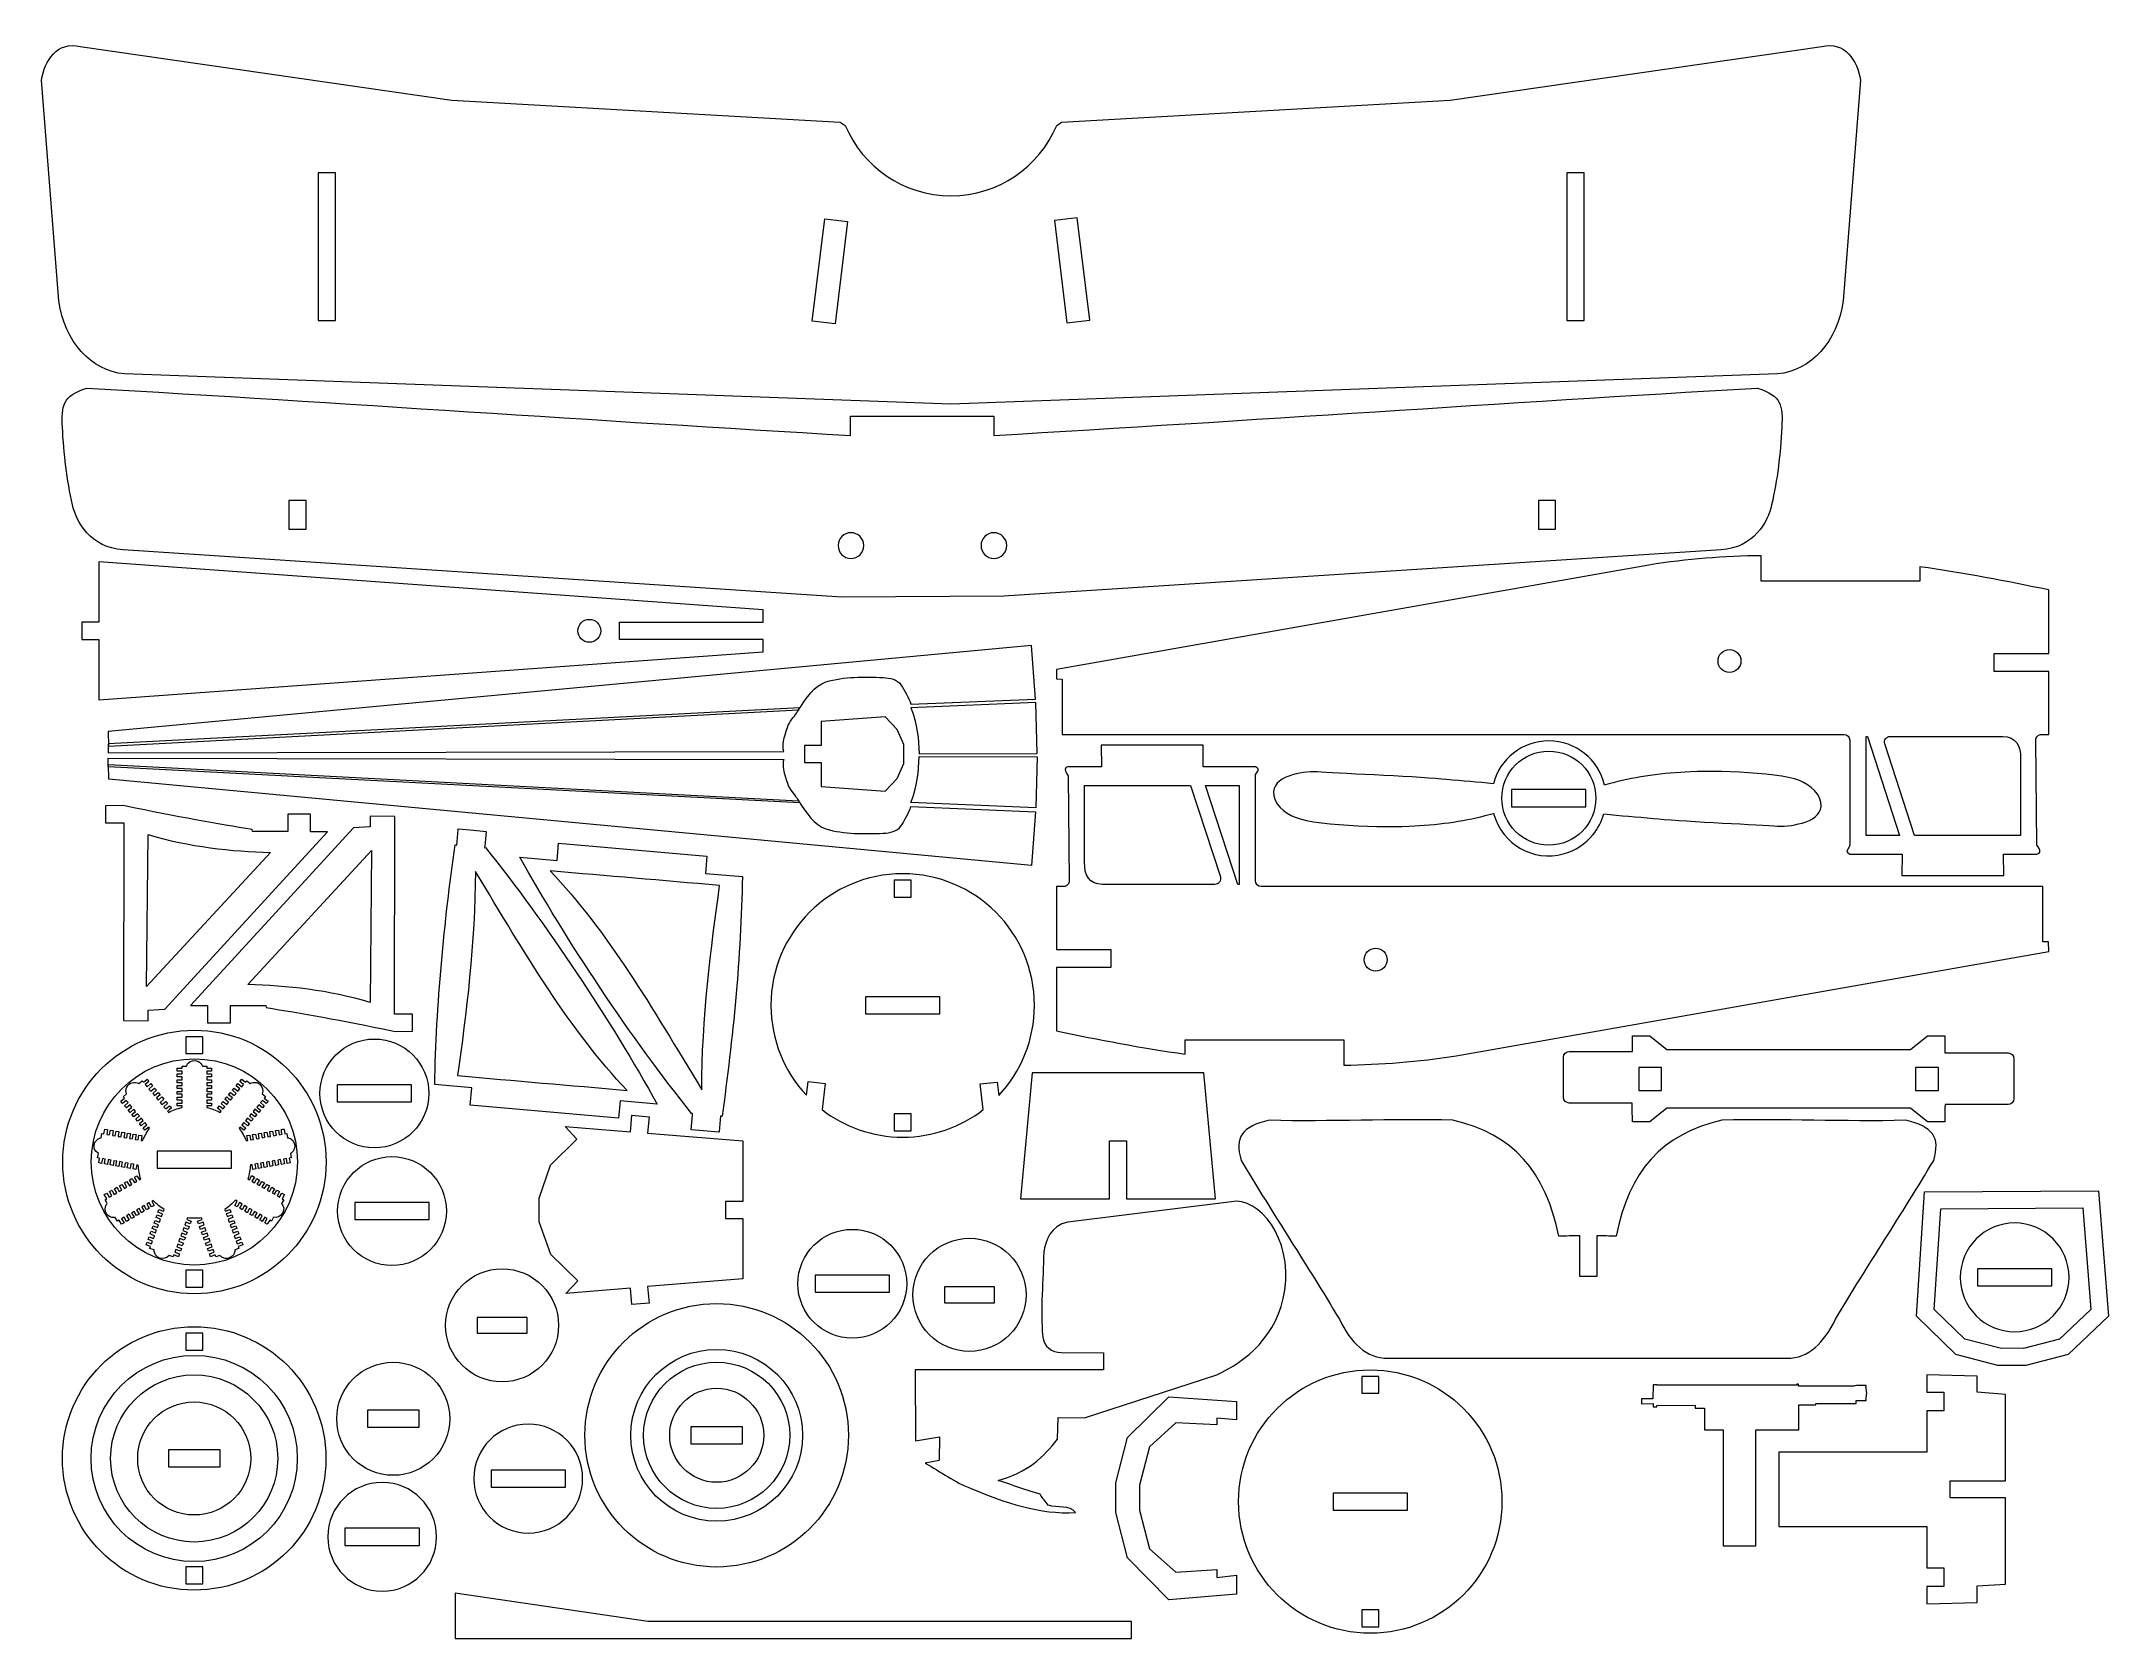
# Model space of a CAD drawing. Header units: centimetres. Extents: x -333 to 50, y -55 to 241.
import ezdxf

# ---------------------------------------------------------------- set-up
doc = ezdxf.new("R2010")
doc.units = ezdxf.units.CM
doc.header["$MEASUREMENT"] = 0
doc.layers.add('Layer 1', color=7, linetype='Continuous')
doc.layers.add('Layer 2', color=1, linetype='Continuous')

msp = doc.modelspace()

# ---------------------------------------------------------------- linework, layer by layer
at = {"layer": 'Layer 1', "color": 250, "lineweight": 9}
for points in [[(-281.54, 188.92), (-278.36, 188.92), (-278.36, 216.32), (-281.54, 216.32), (-281.54, 188.92)], [(-50.22, 188.92), (-47.03, 188.92), (-47.03, 216.32), (-50.22, 216.32), (-50.22, 188.92)], [(-60.48, 98.87), (-46.69, 98.87), (-46.69, 102.05), (-60.48, 102.05), (-60.48, 98.87)], [(-306.03, 53.13), (-302.9, 53.13), (-302.9, 56.26), (-306.03, 56.26), (-306.03, 53.13)], [(-36.92, 46.32), (-32.68, 46.32), (-32.68, 50.57), (-36.92, 50.57), (-36.92, 46.32)], [(14.37, 46.32), (18.62, 46.32), (18.62, 50.57), (14.37, 50.57), (14.37, 46.32)], [(-278.02, 44.18), (-264.23, 44.18), (-264.23, 47.35), (-278.02, 47.35), (-278.02, 44.18)], [(-274.77, 22.39), (-260.98, 22.39), (-260.98, 25.56), (-274.77, 25.56), (-274.77, 22.39)], [(-306.03, 9.86), (-302.9, 9.86), (-302.9, 12.99), (-306.03, 12.99), (-306.03, 9.86)], [(-189.5, 8.92), (-175.71, 8.92), (-175.71, 12.09), (-189.5, 12.09), (-189.5, 8.92)], [(-165.53, 6.99), (-156.25, 6.99), (-156.25, 9.91), (-165.53, 9.91), (-165.53, 6.99)], [(-252.12, 1.34), (-242.84, 1.34), (-242.84, 4.26), (-252.12, 4.26), (-252.12, 1.34)], [(-306.07, -1.78), (-302.94, -1.78), (-302.94, 1.35), (-306.07, 1.35), (-306.07, -1.78)], [(-88.22, -9.78), (-85.09, -9.78), (-85.09, -6.65), (-88.22, -6.65), (-88.22, -9.78)], [(-272.41, -16.09), (-262.86, -16.09), (-262.86, -12.92), (-272.41, -12.92), (-272.41, -16.09)], [(-212.5, -19.15), (-202.95, -19.15), (-202.95, -15.98), (-212.5, -15.98), (-212.5, -19.15)], [(-309.28, -23.44), (-299.73, -23.44), (-299.73, -20.27), (-309.28, -20.27), (-309.28, -23.44)], [(-93.55, -31.44), (-79.76, -31.44), (-79.76, -28.26), (-93.55, -28.26), (-93.55, -31.44)], [(-306.07, -45.06), (-302.94, -45.06), (-302.94, -41.93), (-306.07, -41.93), (-306.07, -45.06)], [(-88.22, -53.05), (-85.09, -53.05), (-85.09, -49.92), (-88.22, -49.92), (-88.22, -53.05)]]:
    msp.add_lwpolyline(points, close=True, dxfattribs=at)
for centre, major_axis in [((-231.31, 131.46), (0, 2.12)), ((-20.11, 125.86), (0, 2.12)), ((-53.58, 100.46), (0, 8.71)), ((-85.65, 70.53), (0, 2.12)), ((-304.47, 33.06), (0, 24.4)), ((-271.13, 45.76), (0, 10.08)), ((-304.47, 33.06), (0, 19.1)), ((-267.87, 23.97), (0, 10.08)), ((-182.6, 10.5), (0, 10.08)), ((-160.89, 8.45), (0, 10.47)), ((-247.48, 2.8), (0, 10.47)), ((-207.72, -17.57), (0, 24.4)), ((-304.51, -21.86), (0, 24.4)), ((-304.51, -21.86), (0, 19.1)), ((-207.72, -17.57), (0, 15.91)), ((-304.51, -21.86), (0, 15.48)), ((-267.64, -14.51), (0, 10.47)), ((-207.72, -17.57), (0, 13.54)), ((-86.65, -29.85), (0, 24.4)), ((-304.51, -21.86), (0, 10.47)), ((-207.72, -17.57), (0, 8.71))]:
    msp.add_ellipse(centre, major_axis=major_axis, ratio=1, dxfattribs=at)
for points, knots in [([(-183.92, 225.1), (-183.92, 225.1), (-184.82, 225.67), (-184.82, 225.67), (-184.82, 225.67), (-184.82, 225.67), (-256.78, 229.74), (-256.78, 229.74), (-256.78, 229.74), (-256.78, 229.74), (-325.61, 239.73), (-325.61, 239.73), (-325.61, 239.73), (-329.95, 240.66), (-332.18, 237.15), (-332.82, 233.44), (-332.82, 233.44), (-332.82, 233.44), (-329.61, 192.59), (-329.61, 192.59), (-329.61, 192.59), (-328.54, 185.01), (-323.61, 179.65), (-317.44, 179.04), (-317.44, 179.04), (-317.44, 179.04), (-164.32, 173.43), (-164.32, 173.43), (-164.32, 173.43), (-164.32, 173.43), (-11.2, 179.04), (-11.2, 179.04), (-11.2, 179.04), (-5.03, 179.65), (-0.1, 185.01), (0.97, 192.59), (0.97, 192.59), (0.97, 192.59), (4.18, 233.44), (4.18, 233.44), (4.18, 233.44), (3.54, 237.15), (1.31, 240.66), (-3.03, 239.73), (-3.03, 239.73), (-3.03, 239.73), (-71.86, 229.74), (-71.86, 229.74), (-71.86, 229.74), (-71.86, 229.74), (-143.82, 225.67), (-143.82, 225.67), (-143.82, 225.67), (-143.82, 225.67), (-144.72, 225.1), (-144.72, 225.1), (-144.72, 225.1), (-147.93, 217.44), (-155.5, 212.06), (-164.32, 212.06), (-164.32, 212.06), (-173.14, 212.06), (-180.71, 217.44), (-183.92, 225.1)], [0, 0, 0, 0, 0.058824, 0.058824, 0.058824, 0.058824, 0.117647, 0.117647, 0.117647, 0.117647, 0.176471, 0.176471, 0.176471, 0.176471, 0.235294, 0.235294, 0.235294, 0.235294, 0.294118, 0.294118, 0.294118, 0.294118, 0.352941, 0.352941, 0.352941, 0.352941, 0.411765, 0.411765, 0.411765, 0.411765, 0.470588, 0.470588, 0.470588, 0.470588, 0.529412, 0.529412, 0.529412, 0.529412, 0.588235, 0.588235, 0.588235, 0.588235, 0.647059, 0.647059, 0.647059, 0.647059, 0.705882, 0.705882, 0.705882, 0.705882, 0.764706, 0.764706, 0.764706, 0.764706, 0.823529, 0.823529, 0.823529, 0.823529, 0.882353, 0.882353, 0.882353, 0.882353, 1, 1, 1, 1]), ([(-183.5, 207.26), (-183.5, 207.26), (-187.71, 207.77), (-187.71, 207.77), (-187.71, 207.77), (-187.71, 207.77), (-190.01, 188.81), (-190.01, 188.81), (-190.01, 188.81), (-190.01, 188.81), (-185.8, 188.3), (-185.8, 188.3), (-185.8, 188.3), (-185.8, 188.3), (-183.5, 207.26), (-183.5, 207.26)], [0, 0, 0, 0, 0.2, 0.2, 0.2, 0.2, 0.4, 0.4, 0.4, 0.4, 0.6, 0.6, 0.6, 0.6, 1, 1, 1, 1]), ([(-145.14, 207.45), (-145.14, 207.45), (-140.93, 207.96), (-140.93, 207.96), (-140.93, 207.96), (-140.93, 207.96), (-138.63, 189), (-138.63, 189), (-138.63, 189), (-138.63, 189), (-142.84, 188.49), (-142.84, 188.49), (-142.84, 188.49), (-142.84, 188.49), (-145.14, 207.45), (-145.14, 207.45)], [0, 0, 0, 0, 0.2, 0.2, 0.2, 0.2, 0.4, 0.4, 0.4, 0.4, 0.6, 0.6, 0.6, 0.6, 1, 1, 1, 1]), ([(-182.93, 167.66), (-230.44, 170.4), (-276.89, 173.7), (-324.42, 176.42), (-324.42, 176.42), (-328.9, 175.05), (-329.11, 173.07), (-328.92, 169.18), (-328.92, 169.18), (-328.68, 164.24), (-328.1, 159.42), (-327.04, 154.79), (-327.04, 154.79), (-326.44, 151.71), (-323.66, 146.8), (-317.67, 146.48), (-317.67, 146.48), (-317.67, 146.48), (-184.56, 137.71), (-184.56, 137.71), (-184.56, 137.71), (-184.56, 137.71), (-154.52, 137.85), (-154.52, 137.85), (-154.52, 137.85), (-154.52, 137.85), (-21.66, 146.48), (-21.66, 146.48), (-21.66, 146.48), (-15.67, 146.8), (-12.89, 151.71), (-12.3, 154.79), (-12.3, 154.79), (-11.24, 159.42), (-10.66, 164.24), (-10.41, 169.18), (-10.41, 169.18), (-10.23, 173.07), (-10.44, 175.05), (-14.91, 176.42), (-14.91, 176.42), (-62.44, 173.7), (-108.9, 170.4), (-156.41, 167.66), (-156.41, 167.66), (-156.41, 167.66), (-156.41, 171.2), (-156.41, 171.2), (-156.41, 171.2), (-156.41, 171.2), (-182.93, 171.2), (-182.93, 171.2), (-182.93, 171.2), (-182.93, 171.2), (-182.93, 167.66), (-182.93, 167.66)], [0, 0, 0, 0, 0.066667, 0.066667, 0.066667, 0.066667, 0.133333, 0.133333, 0.133333, 0.133333, 0.2, 0.2, 0.2, 0.2, 0.266667, 0.266667, 0.266667, 0.266667, 0.333333, 0.333333, 0.333333, 0.333333, 0.4, 0.4, 0.4, 0.4, 0.466667, 0.466667, 0.466667, 0.466667, 0.533333, 0.533333, 0.533333, 0.533333, 0.6, 0.6, 0.6, 0.6, 0.666667, 0.666667, 0.666667, 0.666667, 0.733333, 0.733333, 0.733333, 0.733333, 0.8, 0.8, 0.8, 0.8, 0.866667, 0.866667, 0.866667, 0.866667, 1, 1, 1, 1]), ([(-286.95, 155.58), (-286.95, 155.58), (-283.77, 155.58), (-283.77, 155.58), (-283.77, 155.58), (-283.77, 155.58), (-283.77, 150.27), (-283.77, 150.27), (-283.77, 150.27), (-283.77, 150.27), (-286.95, 150.27), (-286.95, 150.27), (-286.95, 150.27), (-286.95, 150.27), (-286.95, 155.58), (-286.95, 155.58)], [0, 0, 0, 0, 0.2, 0.2, 0.2, 0.2, 0.4, 0.4, 0.4, 0.4, 0.6, 0.6, 0.6, 0.6, 1, 1, 1, 1]), ([(-55.5, 155.58), (-55.5, 155.58), (-52.32, 155.58), (-52.32, 155.58), (-52.32, 155.58), (-52.32, 155.58), (-52.32, 150.27), (-52.32, 150.27), (-52.32, 150.27), (-52.32, 150.27), (-55.5, 150.27), (-55.5, 150.27), (-55.5, 150.27), (-55.5, 150.27), (-55.5, 155.58), (-55.5, 155.58)], [0, 0, 0, 0, 0.2, 0.2, 0.2, 0.2, 0.4, 0.4, 0.4, 0.4, 0.6, 0.6, 0.6, 0.6, 1, 1, 1, 1]), ([(-182.85, 149.64), (-181.53, 149.64), (-180.46, 148.57), (-180.46, 147.25), (-180.46, 147.25), (-180.46, 145.93), (-181.53, 144.86), (-182.85, 144.86), (-182.85, 144.86), (-184.16, 144.86), (-185.23, 145.93), (-185.23, 147.25), (-185.23, 147.25), (-185.23, 148.57), (-184.16, 149.64), (-182.85, 149.64)], [0, 0, 0, 0, 0.2, 0.2, 0.2, 0.2, 0.4, 0.4, 0.4, 0.4, 0.6, 0.6, 0.6, 0.6, 1, 1, 1, 1]), ([(-156.38, 149.64), (-155.06, 149.64), (-153.99, 148.57), (-153.99, 147.25), (-153.99, 147.25), (-153.99, 145.93), (-155.06, 144.86), (-156.38, 144.86), (-156.38, 144.86), (-157.69, 144.86), (-158.76, 145.93), (-158.76, 147.25), (-158.76, 147.25), (-158.76, 148.57), (-157.69, 149.64), (-156.38, 149.64)], [0, 0, 0, 0, 0.2, 0.2, 0.2, 0.2, 0.4, 0.4, 0.4, 0.4, 0.6, 0.6, 0.6, 0.6, 1, 1, 1, 1]), ([(-322.17, 118.68), (-322.17, 118.68), (-322.17, 129.88), (-322.17, 129.88), (-322.17, 129.88), (-322.17, 129.88), (-325.34, 129.88), (-325.34, 129.88), (-325.34, 129.88), (-325.34, 129.88), (-325.34, 133.04), (-325.34, 133.04), (-325.34, 133.04), (-325.34, 133.04), (-322.17, 133.04), (-322.17, 133.04), (-322.17, 133.04), (-322.17, 133.04), (-322.17, 144.25), (-322.17, 144.25), (-322.17, 144.25), (-322.17, 144.25), (-199.1, 135.33), (-199.1, 135.33), (-199.1, 135.33), (-199.1, 135.33), (-199.1, 133.04), (-199.1, 133.04), (-199.1, 133.04), (-199.1, 133.04), (-225.72, 133.04), (-225.72, 133.04), (-225.72, 133.04), (-225.72, 133.04), (-225.72, 129.88), (-225.72, 129.88), (-225.72, 129.88), (-225.72, 129.88), (-199.1, 129.88), (-199.1, 129.88), (-199.1, 129.88), (-199.1, 129.88), (-199.1, 127.59), (-199.1, 127.59), (-199.1, 127.59), (-199.1, 127.59), (-322.17, 118.68), (-322.17, 118.68)], [0, 0, 0, 0, 0.076923, 0.076923, 0.076923, 0.076923, 0.153846, 0.153846, 0.153846, 0.153846, 0.230769, 0.230769, 0.230769, 0.230769, 0.307692, 0.307692, 0.307692, 0.307692, 0.384615, 0.384615, 0.384615, 0.384615, 0.461538, 0.461538, 0.461538, 0.461538, 0.538462, 0.538462, 0.538462, 0.538462, 0.615385, 0.615385, 0.615385, 0.615385, 0.692308, 0.692308, 0.692308, 0.692308, 0.769231, 0.769231, 0.769231, 0.769231, 0.846154, 0.846154, 0.846154, 0.846154, 1, 1, 1, 1]), ([(-143.71, 112.28), (-143.71, 112.28), (-143.71, 122.51), (-143.71, 122.51), (-143.71, 122.51), (-143.71, 122.51), (-144.77, 122.55), (-144.77, 122.55), (-144.77, 122.55), (-144.77, 122.55), (-144.8, 124.3), (-144.8, 124.3), (-144.8, 124.3), (-144.8, 124.3), (-35.02, 143.65), (-35.02, 143.65), (-35.02, 143.65), (-27.95, 144.75), (-21.03, 145.28), (-14.24, 145.38), (-14.24, 145.38), (-14.24, 145.38), (-14.24, 140.67), (-14.24, 140.67), (-14.24, 140.67), (-14.24, 140.67), (15.16, 140.67), (15.16, 140.67), (15.16, 140.67), (15.16, 140.67), (15.16, 143.34), (15.16, 143.34), (15.16, 143.34), (23.3, 142.19), (31.25, 140.66), (39.04, 139.03), (39.04, 139.03), (39.04, 139.03), (39.04, 128.31), (39.04, 128.31), (39.04, 128.31), (39.04, 128.31), (39.04, 127.28), (39.04, 127.28), (39.04, 127.28), (39.04, 127.28), (28.93, 127.28), (28.93, 127.28), (28.93, 127.28), (28.93, 127.28), (28.93, 123.94), (28.93, 123.94), (28.93, 123.94), (28.93, 123.94), (39.04, 123.94), (39.04, 123.94), (39.04, 123.94), (39.04, 123.94), (39.04, 112.28), (39.04, 112.28), (39.04, 112.28), (39.04, 112.28), (39.04, 112.28), (39.04, 112.28), (39.04, 112.28), (39.04, 112.28), (37.7, 112.28), (37.7, 112.28), (37.7, 112.28), (37.41, 112.28), (37.15, 112.18), (36.95, 111.97), (36.95, 111.97), (36.74, 111.76), (36.64, 111.51), (36.64, 111.21), (36.64, 111.21), (36.64, 111.21), (36.83, 91.77), (36.83, 91.77), (36.83, 91.77), (37.57, 90.8), (37.58, 90.24), (36.85, 90.11), (36.85, 90.11), (36.85, 90.11), (30.67, 90.11), (30.67, 90.11), (30.67, 90.11), (30.67, 90.11), (30.71, 86.11), (30.71, 86.11), (30.71, 86.11), (30.71, 86.11), (11.84, 86.11), (11.84, 86.11), (11.84, 86.11), (11.84, 86.11), (11.87, 90.11), (11.87, 90.11), (11.87, 90.11), (11.87, 90.11), (2.17, 90.11), (2.17, 90.11), (2.17, 90.11), (0.99, 90.64), (2.17, 91.18), (2.17, 91.77), (2.17, 91.77), (2.17, 91.77), (2.17, 111.22), (2.17, 111.22), (2.17, 111.22), (2.17, 111.81), (1.69, 112.28), (1.11, 112.28), (1.11, 112.28), (1.11, 112.28), (-143.71, 112.28), (-143.71, 112.28)], [0, 0, 0, 0, 0.032258, 0.032258, 0.032258, 0.032258, 0.064516, 0.064516, 0.064516, 0.064516, 0.096774, 0.096774, 0.096774, 0.096774, 0.129032, 0.129032, 0.129032, 0.129032, 0.16129, 0.16129, 0.16129, 0.16129, 0.193548, 0.193548, 0.193548, 0.193548, 0.225806, 0.225806, 0.225806, 0.225806, 0.258065, 0.258065, 0.258065, 0.258065, 0.290323, 0.290323, 0.290323, 0.290323, 0.322581, 0.322581, 0.322581, 0.322581, 0.354839, 0.354839, 0.354839, 0.354839, 0.387097, 0.387097, 0.387097, 0.387097, 0.419355, 0.419355, 0.419355, 0.419355, 0.451613, 0.451613, 0.451613, 0.451613, 0.483871, 0.483871, 0.483871, 0.483871, 0.516129, 0.516129, 0.516129, 0.516129, 0.548387, 0.548387, 0.548387, 0.548387, 0.580645, 0.580645, 0.580645, 0.580645, 0.612903, 0.612903, 0.612903, 0.612903, 0.645161, 0.645161, 0.645161, 0.645161, 0.677419, 0.677419, 0.677419, 0.677419, 0.709677, 0.709677, 0.709677, 0.709677, 0.741935, 0.741935, 0.741935, 0.741935, 0.774194, 0.774194, 0.774194, 0.774194, 0.806452, 0.806452, 0.806452, 0.806452, 0.83871, 0.83871, 0.83871, 0.83871, 0.870968, 0.870968, 0.870968, 0.870968, 0.903226, 0.903226, 0.903226, 0.903226, 0.935484, 0.935484, 0.935484, 0.935484, 1, 1, 1, 1]), ([(-148.66, 118.82), (-148.66, 118.82), (-171.73, 117.87), (-171.73, 117.87), (-171.73, 117.87), (-172.19, 119.1), (-172.8, 120.32), (-173.6, 121.48), (-173.6, 121.48), (-174.27, 122.44), (-175.69, 122.76), (-176.87, 122.81), (-176.87, 122.81), (-180.41, 122.94), (-184.09, 123.02), (-187.48, 121.99), (-187.48, 121.99), (-189.69, 121.32), (-191.05, 119.07), (-192.54, 116.81), (-192.54, 116.81), (-192.54, 116.81), (-320.38, 110.1), (-320.38, 110.1), (-320.38, 110.1), (-320.38, 110.1), (-320.47, 112.8), (-320.47, 112.8), (-320.47, 112.8), (-320.47, 112.8), (-149.41, 128.77), (-149.41, 128.77), (-149.41, 128.77), (-149.41, 128.77), (-148.66, 118.82), (-148.66, 118.82)], [0, 0, 0, 0, 0.1, 0.1, 0.1, 0.1, 0.2, 0.2, 0.2, 0.2, 0.3, 0.3, 0.3, 0.3, 0.4, 0.4, 0.4, 0.4, 0.5, 0.5, 0.5, 0.5, 0.6, 0.6, 0.6, 0.6, 0.7, 0.7, 0.7, 0.7, 0.8, 0.8, 0.8, 0.8, 1, 1, 1, 1]), ([(-195.31, 109.12), (-195.31, 109.12), (-320.42, 108.87), (-320.42, 108.87), (-320.42, 108.87), (-320.42, 108.87), (-320.43, 110.51), (-320.43, 110.51), (-320.43, 110.51), (-320.43, 110.51), (-192.29, 117.19), (-192.29, 117.19), (-192.29, 117.19), (-192.49, 116.88), (-192.69, 116.58), (-192.89, 116.27), (-192.89, 116.27), (-193.44, 115.46), (-194.22, 114.78), (-194.63, 113.52), (-194.63, 113.52), (-195.26, 111.74), (-195.6, 110.11), (-195.31, 109.12)], [0, 0, 0, 0, 0.142857, 0.142857, 0.142857, 0.142857, 0.285714, 0.285714, 0.285714, 0.285714, 0.428571, 0.428571, 0.428571, 0.428571, 0.571429, 0.571429, 0.571429, 0.571429, 0.714286, 0.714286, 0.714286, 0.714286, 1, 1, 1, 1]), ([(-188.36, 114.69), (-188.36, 114.69), (-176.52, 115.53), (-176.52, 115.53), (-176.52, 115.53), (-176.52, 115.53), (-174.29, 113.18), (-174.29, 113.18), (-174.29, 113.18), (-174.29, 113.18), (-173.07, 110.42), (-173.07, 110.42), (-173.07, 110.42), (-173.07, 109.26), (-173.07, 108.06), (-173.07, 106.88), (-173.07, 106.88), (-173.07, 106.88), (-174.29, 104.12), (-174.29, 104.12), (-174.29, 104.12), (-174.29, 104.12), (-176.52, 101.77), (-176.52, 101.77), (-176.52, 101.77), (-176.52, 101.77), (-188.36, 102.61), (-188.36, 102.61), (-188.36, 102.61), (-188.36, 102.61), (-188.36, 107.06), (-188.36, 107.06), (-188.36, 107.06), (-188.36, 107.06), (-191.46, 107.06), (-191.46, 107.06), (-191.46, 107.06), (-191.46, 107.06), (-191.46, 110.24), (-191.46, 110.24), (-191.46, 110.24), (-191.46, 110.24), (-188.36, 110.24), (-188.36, 110.24), (-188.36, 110.24), (-188.36, 110.24), (-188.36, 114.69), (-188.36, 114.69)], [0, 0, 0, 0, 0.076923, 0.076923, 0.076923, 0.076923, 0.153846, 0.153846, 0.153846, 0.153846, 0.230769, 0.230769, 0.230769, 0.230769, 0.307692, 0.307692, 0.307692, 0.307692, 0.384615, 0.384615, 0.384615, 0.384615, 0.461538, 0.461538, 0.461538, 0.461538, 0.538462, 0.538462, 0.538462, 0.538462, 0.615385, 0.615385, 0.615385, 0.615385, 0.692308, 0.692308, 0.692308, 0.692308, 0.769231, 0.769231, 0.769231, 0.769231, 0.846154, 0.846154, 0.846154, 0.846154, 1, 1, 1, 1]), ([(-148.36, 108.71), (-148.36, 108.71), (-170.23, 108.67), (-170.23, 108.67), (-170.23, 108.67), (-170.29, 111.46), (-170.54, 114.13), (-171.75, 117.19), (-171.75, 117.19), (-171.75, 117.19), (-148.62, 118.15), (-148.62, 118.15), (-148.62, 118.15), (-148.62, 118.15), (-148.36, 108.71), (-148.36, 108.71)], [0, 0, 0, 0, 0.2, 0.2, 0.2, 0.2, 0.4, 0.4, 0.4, 0.4, 0.6, 0.6, 0.6, 0.6, 1, 1, 1, 1]), ([(-43.25, 102.87), (-38.98, 104.1), (-34.36, 104.95), (-29.18, 105.2), (-29.18, 105.2), (-25.14, 105.63), (-11.48, 105.45), (-7.14, 103.7), (-7.14, 103.7), (-5.18, 102.91), (-2.95, 101.18), (-3.14, 98.91), (-3.14, 98.91), (-3.27, 97.36), (-4.7, 96.39), (-6.62, 95.83), (-6.62, 95.83), (-8.48, 95.39), (-10.16, 95.12), (-11.92, 95.34), (-11.92, 95.34), (-16.21, 95.6), (-29.9, 96.23), (-34.2, 96.7), (-34.2, 96.7), (-37.29, 97.03), (-40.31, 97.18), (-43.38, 97.53), (-43.38, 97.53), (-43.79, 96.11), (-44.49, 94.81), (-45.41, 93.69), (-45.41, 93.69), (-46.76, 92.01), (-48.64, 90.73), (-50.89, 90.13), (-50.89, 90.13), (-56.46, 88.63), (-62.18, 91.9), (-63.75, 97.43), (-63.75, 97.43), (-63.77, 97.5), (-63.79, 97.57), (-63.81, 97.64), (-63.81, 97.64), (-67.98, 96.47), (-72.49, 95.66), (-77.53, 95.41), (-77.53, 95.41), (-81.56, 94.98), (-96.21, 95.16), (-100.56, 96.91), (-100.56, 96.91), (-102.52, 97.7), (-104.74, 99.43), (-104.55, 101.7), (-104.55, 101.7), (-104.43, 103.25), (-102.99, 104.22), (-101.07, 104.78), (-101.07, 104.78), (-99.21, 105.22), (-97.53, 105.49), (-95.77, 105.27), (-95.77, 105.27), (-91.48, 105.01), (-76.81, 104.38), (-72.51, 103.92), (-72.51, 103.92), (-69.6, 103.6), (-66.74, 103.45), (-63.85, 103.14), (-63.85, 103.14), (-62.66, 107.7), (-58.52, 111.07), (-53.58, 111.07), (-53.58, 111.07), (-48.55, 111.07), (-44.34, 107.57), (-43.25, 102.87)], [0, 0, 0, 0, 0.047619, 0.047619, 0.047619, 0.047619, 0.095238, 0.095238, 0.095238, 0.095238, 0.142857, 0.142857, 0.142857, 0.142857, 0.190476, 0.190476, 0.190476, 0.190476, 0.238095, 0.238095, 0.238095, 0.238095, 0.285714, 0.285714, 0.285714, 0.285714, 0.333333, 0.333333, 0.333333, 0.333333, 0.380952, 0.380952, 0.380952, 0.380952, 0.428571, 0.428571, 0.428571, 0.428571, 0.47619, 0.47619, 0.47619, 0.47619, 0.52381, 0.52381, 0.52381, 0.52381, 0.571429, 0.571429, 0.571429, 0.571429, 0.619048, 0.619048, 0.619048, 0.619048, 0.666667, 0.666667, 0.666667, 0.666667, 0.714286, 0.714286, 0.714286, 0.714286, 0.761905, 0.761905, 0.761905, 0.761905, 0.809524, 0.809524, 0.809524, 0.809524, 0.857143, 0.857143, 0.857143, 0.857143, 0.904762, 0.904762, 0.904762, 0.904762, 1, 1, 1, 1]), ([(11.39, 93.55), (11.39, 93.55), (5.43, 111.9), (5.43, 111.9), (5.43, 111.9), (5.43, 111.9), (5.2, 111.9), (5.2, 111.9), (5.2, 111.9), (5.2, 111.9), (5.2, 93.55), (5.2, 93.55), (5.2, 93.55), (5.2, 93.55), (11.39, 93.55), (11.39, 93.55)], [0, 0, 0, 0, 0.2, 0.2, 0.2, 0.2, 0.4, 0.4, 0.4, 0.4, 0.6, 0.6, 0.6, 0.6, 1, 1, 1, 1]), ([(8.66, 110.51), (8.66, 110.51), (14.17, 93.55), (14.17, 93.55), (14.17, 93.55), (14.17, 93.55), (33.8, 93.55), (33.8, 93.55), (33.8, 93.55), (33.8, 93.55), (33.8, 107.77), (33.8, 107.77), (33.8, 107.77), (33.92, 110.21), (32.93, 111.85), (30.51, 111.9), (30.51, 111.9), (30.51, 111.9), (9.67, 111.9), (9.67, 111.9), (9.67, 111.9), (9.31, 111.9), (9.01, 111.74), (8.81, 111.46), (8.81, 111.46), (8.6, 111.17), (8.55, 110.84), (8.66, 110.51)], [0, 0, 0, 0, 0.125, 0.125, 0.125, 0.125, 0.25, 0.25, 0.25, 0.25, 0.375, 0.375, 0.375, 0.375, 0.5, 0.5, 0.5, 0.5, 0.625, 0.625, 0.625, 0.625, 0.75, 0.75, 0.75, 0.75, 1, 1, 1, 1]), ([(-195.31, 107.65), (-195.31, 107.65), (-320.42, 107.89), (-320.42, 107.89), (-320.42, 107.89), (-320.42, 107.89), (-320.43, 106.25), (-320.43, 106.25), (-320.43, 106.25), (-320.43, 106.25), (-192.29, 99.58), (-192.29, 99.58), (-192.29, 99.58), (-192.49, 99.88), (-192.69, 100.19), (-192.89, 100.49), (-192.89, 100.49), (-193.44, 101.31), (-194.22, 101.99), (-194.63, 103.25), (-194.63, 103.25), (-195.26, 105.02), (-195.6, 106.65), (-195.31, 107.65)], [0, 0, 0, 0, 0.142857, 0.142857, 0.142857, 0.142857, 0.285714, 0.285714, 0.285714, 0.285714, 0.428571, 0.428571, 0.428571, 0.428571, 0.571429, 0.571429, 0.571429, 0.571429, 0.714286, 0.714286, 0.714286, 0.714286, 1, 1, 1, 1]), ([(-148.36, 108.13), (-148.36, 108.13), (-170.23, 108.16), (-170.23, 108.16), (-170.23, 108.16), (-170.29, 105.37), (-170.54, 102.7), (-171.75, 99.64), (-171.75, 99.64), (-171.75, 99.64), (-148.62, 98.69), (-148.62, 98.69), (-148.62, 98.69), (-148.62, 98.69), (-148.36, 108.13), (-148.36, 108.13)], [0, 0, 0, 0, 0.2, 0.2, 0.2, 0.2, 0.4, 0.4, 0.4, 0.4, 0.6, 0.6, 0.6, 0.6, 1, 1, 1, 1]), ([(37.95, 84.1), (37.95, 84.1), (37.95, 73.87), (37.95, 73.87), (37.95, 73.87), (37.95, 73.87), (39.01, 73.83), (39.01, 73.83), (39.01, 73.83), (39.01, 73.83), (39.04, 72.08), (39.04, 72.08), (39.04, 72.08), (39.04, 72.08), (-70.74, 52.73), (-70.74, 52.73), (-70.74, 52.73), (-77.81, 51.63), (-84.73, 51.1), (-91.52, 51), (-91.52, 51), (-91.52, 51), (-91.52, 55.71), (-91.52, 55.71), (-91.52, 55.71), (-91.52, 55.71), (-120.92, 55.71), (-120.92, 55.71), (-120.92, 55.71), (-120.92, 55.71), (-120.92, 53.04), (-120.92, 53.04), (-120.92, 53.04), (-129.06, 54.19), (-137.01, 55.72), (-144.8, 57.35), (-144.8, 57.35), (-144.8, 57.35), (-144.8, 68.07), (-144.8, 68.07), (-144.8, 68.07), (-144.8, 68.07), (-144.8, 69.1), (-144.8, 69.1), (-144.8, 69.1), (-144.8, 69.1), (-134.69, 69.1), (-134.69, 69.1), (-134.69, 69.1), (-134.69, 69.1), (-134.69, 72.44), (-134.69, 72.44), (-134.69, 72.44), (-134.69, 72.44), (-144.8, 72.44), (-144.8, 72.44), (-144.8, 72.44), (-144.8, 72.44), (-144.8, 84.1), (-144.8, 84.1), (-144.8, 84.1), (-144.8, 84.1), (-144.8, 84.1), (-144.8, 84.1), (-144.8, 84.1), (-144.8, 84.1), (-143.46, 84.1), (-143.46, 84.1), (-143.46, 84.1), (-143.17, 84.1), (-142.91, 84.2), (-142.71, 84.41), (-142.71, 84.41), (-142.5, 84.62), (-142.4, 84.87), (-142.4, 85.17), (-142.4, 85.17), (-142.4, 85.17), (-142.59, 104.61), (-142.59, 104.61), (-142.59, 104.61), (-143.33, 105.58), (-143.34, 106.14), (-142.61, 106.27), (-142.61, 106.27), (-142.61, 106.27), (-136.43, 106.27), (-136.43, 106.27), (-136.43, 106.27), (-136.43, 106.27), (-136.47, 110.27), (-136.47, 110.27), (-136.47, 110.27), (-136.47, 110.27), (-117.6, 110.27), (-117.6, 110.27), (-117.6, 110.27), (-117.6, 110.27), (-117.63, 106.27), (-117.63, 106.27), (-117.63, 106.27), (-117.63, 106.27), (-107.93, 106.27), (-107.93, 106.27), (-107.93, 106.27), (-106.75, 105.74), (-107.93, 105.2), (-107.93, 104.61), (-107.93, 104.61), (-107.93, 104.61), (-107.93, 85.16), (-107.93, 85.16), (-107.93, 85.16), (-107.93, 84.57), (-107.45, 84.1), (-106.87, 84.1), (-106.87, 84.1), (-106.87, 84.1), (37.95, 84.1), (37.95, 84.1)], [0, 0, 0, 0, 0.032258, 0.032258, 0.032258, 0.032258, 0.064516, 0.064516, 0.064516, 0.064516, 0.096774, 0.096774, 0.096774, 0.096774, 0.129032, 0.129032, 0.129032, 0.129032, 0.16129, 0.16129, 0.16129, 0.16129, 0.193548, 0.193548, 0.193548, 0.193548, 0.225806, 0.225806, 0.225806, 0.225806, 0.258065, 0.258065, 0.258065, 0.258065, 0.290323, 0.290323, 0.290323, 0.290323, 0.322581, 0.322581, 0.322581, 0.322581, 0.354839, 0.354839, 0.354839, 0.354839, 0.387097, 0.387097, 0.387097, 0.387097, 0.419355, 0.419355, 0.419355, 0.419355, 0.451613, 0.451613, 0.451613, 0.451613, 0.483871, 0.483871, 0.483871, 0.483871, 0.516129, 0.516129, 0.516129, 0.516129, 0.548387, 0.548387, 0.548387, 0.548387, 0.580645, 0.580645, 0.580645, 0.580645, 0.612903, 0.612903, 0.612903, 0.612903, 0.645161, 0.645161, 0.645161, 0.645161, 0.677419, 0.677419, 0.677419, 0.677419, 0.709677, 0.709677, 0.709677, 0.709677, 0.741935, 0.741935, 0.741935, 0.741935, 0.774194, 0.774194, 0.774194, 0.774194, 0.806452, 0.806452, 0.806452, 0.806452, 0.83871, 0.83871, 0.83871, 0.83871, 0.870968, 0.870968, 0.870968, 0.870968, 0.903226, 0.903226, 0.903226, 0.903226, 0.935484, 0.935484, 0.935484, 0.935484, 1, 1, 1, 1]), ([(-148.66, 97.94), (-148.66, 97.94), (-171.73, 98.9), (-171.73, 98.9), (-171.73, 98.9), (-172.19, 97.66), (-172.8, 96.45), (-173.6, 95.28), (-173.6, 95.28), (-174.27, 94.32), (-175.69, 94), (-176.87, 93.96), (-176.87, 93.96), (-180.41, 93.83), (-184.09, 93.74), (-187.48, 94.77), (-187.48, 94.77), (-189.69, 95.45), (-191.05, 97.7), (-192.54, 99.96), (-192.54, 99.96), (-192.54, 99.96), (-320.38, 106.67), (-320.38, 106.67), (-320.38, 106.67), (-320.38, 106.67), (-320.3, 103.97), (-320.3, 103.97), (-320.3, 103.97), (-320.3, 103.97), (-149.41, 88), (-149.41, 88), (-149.41, 88), (-149.41, 88), (-148.66, 97.94), (-148.66, 97.94)], [0, 0, 0, 0, 0.1, 0.1, 0.1, 0.1, 0.2, 0.2, 0.2, 0.2, 0.3, 0.3, 0.3, 0.3, 0.4, 0.4, 0.4, 0.4, 0.5, 0.5, 0.5, 0.5, 0.6, 0.6, 0.6, 0.6, 0.7, 0.7, 0.7, 0.7, 0.8, 0.8, 0.8, 0.8, 1, 1, 1, 1]), ([(-114.42, 85.87), (-114.42, 85.87), (-119.93, 102.83), (-119.93, 102.83), (-119.93, 102.83), (-119.93, 102.83), (-139.56, 102.83), (-139.56, 102.83), (-139.56, 102.83), (-139.56, 102.83), (-139.56, 88.61), (-139.56, 88.61), (-139.56, 88.61), (-139.68, 86.17), (-138.69, 84.53), (-136.27, 84.48), (-136.27, 84.48), (-136.27, 84.48), (-115.42, 84.48), (-115.42, 84.48), (-115.42, 84.48), (-115.07, 84.48), (-114.77, 84.64), (-114.57, 84.92), (-114.57, 84.92), (-114.36, 85.21), (-114.31, 85.54), (-114.42, 85.87)], [0, 0, 0, 0, 0.125, 0.125, 0.125, 0.125, 0.25, 0.25, 0.25, 0.25, 0.375, 0.375, 0.375, 0.375, 0.5, 0.5, 0.5, 0.5, 0.625, 0.625, 0.625, 0.625, 0.75, 0.75, 0.75, 0.75, 1, 1, 1, 1]), ([(-117.15, 102.83), (-117.15, 102.83), (-111.19, 84.48), (-111.19, 84.48), (-111.19, 84.48), (-111.19, 84.48), (-110.96, 84.48), (-110.96, 84.48), (-110.96, 84.48), (-110.96, 84.48), (-110.96, 102.83), (-110.96, 102.83), (-110.96, 102.83), (-110.96, 102.83), (-117.15, 102.83), (-117.15, 102.83)], [0, 0, 0, 0, 0.2, 0.2, 0.2, 0.2, 0.4, 0.4, 0.4, 0.4, 0.6, 0.6, 0.6, 0.6, 1, 1, 1, 1]), ([(-279.79, 94.25), (-279.79, 94.25), (-309.98, 61.37), (-309.98, 61.37), (-309.98, 61.37), (-309.98, 61.37), (-313.03, 61.21), (-313.03, 61.21), (-313.03, 61.21), (-313.03, 61.21), (-313.03, 59.22), (-313.03, 59.22), (-313.03, 59.22), (-313.03, 59.22), (-317.58, 59.29), (-317.58, 59.29), (-317.58, 59.29), (-317.58, 59.29), (-317.53, 95.87), (-317.53, 95.87), (-317.53, 95.87), (-317.53, 95.87), (-320.91, 95.87), (-320.91, 95.87), (-320.91, 95.87), (-320.91, 95.87), (-320.91, 99.05), (-320.91, 99.05), (-320.91, 99.05), (-320.91, 99.05), (-317.65, 99.08), (-317.65, 99.08), (-317.65, 99.08), (-317.65, 99.08), (-317.11, 98.99), (-317.11, 98.99), (-317.11, 98.99), (-307.86, 97.05), (-299.96, 95.61), (-293.76, 94.68), (-293.76, 94.68), (-293.76, 94.68), (-293.74, 94.27), (-293.74, 94.27), (-293.74, 94.27), (-293.74, 94.27), (-287.18, 94.26), (-287.18, 94.26), (-287.18, 94.26), (-287.18, 94.26), (-287.18, 97.52), (-287.18, 97.52), (-287.18, 97.52), (-287.18, 97.52), (-282.94, 97.52), (-282.94, 97.52), (-282.94, 97.52), (-282.94, 97.52), (-282.94, 94.25), (-282.94, 94.25), (-282.94, 94.25), (-282.94, 94.25), (-279.79, 94.25), (-279.79, 94.25)], [0, 0, 0, 0, 0.058824, 0.058824, 0.058824, 0.058824, 0.117647, 0.117647, 0.117647, 0.117647, 0.176471, 0.176471, 0.176471, 0.176471, 0.235294, 0.235294, 0.235294, 0.235294, 0.294118, 0.294118, 0.294118, 0.294118, 0.352941, 0.352941, 0.352941, 0.352941, 0.411765, 0.411765, 0.411765, 0.411765, 0.470588, 0.470588, 0.470588, 0.470588, 0.529412, 0.529412, 0.529412, 0.529412, 0.588235, 0.588235, 0.588235, 0.588235, 0.647059, 0.647059, 0.647059, 0.647059, 0.705882, 0.705882, 0.705882, 0.705882, 0.764706, 0.764706, 0.764706, 0.764706, 0.823529, 0.823529, 0.823529, 0.823529, 0.882353, 0.882353, 0.882353, 0.882353, 1, 1, 1, 1]), ([(-305.17, 62.08), (-305.17, 62.08), (-274.98, 94.96), (-274.98, 94.96), (-274.98, 94.96), (-274.98, 94.96), (-271.92, 95.12), (-271.92, 95.12), (-271.92, 95.12), (-271.92, 95.12), (-271.92, 97.11), (-271.92, 97.11), (-271.92, 97.11), (-271.92, 97.11), (-267.37, 97.04), (-267.37, 97.04), (-267.37, 97.04), (-267.37, 97.04), (-267.43, 60.46), (-267.43, 60.46), (-267.43, 60.46), (-267.43, 60.46), (-264.05, 60.46), (-264.05, 60.46), (-264.05, 60.46), (-264.05, 60.46), (-264.05, 57.28), (-264.05, 57.28), (-264.05, 57.28), (-264.05, 57.28), (-267.31, 57.25), (-267.31, 57.25), (-267.31, 57.25), (-267.31, 57.25), (-267.84, 57.34), (-267.84, 57.34), (-267.84, 57.34), (-277.1, 59.28), (-285, 60.72), (-291.2, 61.65), (-291.2, 61.65), (-291.2, 61.65), (-291.22, 62.06), (-291.22, 62.06), (-291.22, 62.06), (-291.22, 62.06), (-297.77, 62.07), (-297.77, 62.07), (-297.77, 62.07), (-297.77, 62.07), (-297.77, 58.81), (-297.77, 58.81), (-297.77, 58.81), (-297.77, 58.81), (-302.02, 58.81), (-302.02, 58.81), (-302.02, 58.81), (-302.02, 58.81), (-302.02, 62.08), (-302.02, 62.08), (-302.02, 62.08), (-302.02, 62.08), (-305.17, 62.08), (-305.17, 62.08)], [0, 0, 0, 0, 0.058824, 0.058824, 0.058824, 0.058824, 0.117647, 0.117647, 0.117647, 0.117647, 0.176471, 0.176471, 0.176471, 0.176471, 0.235294, 0.235294, 0.235294, 0.235294, 0.294118, 0.294118, 0.294118, 0.294118, 0.352941, 0.352941, 0.352941, 0.352941, 0.411765, 0.411765, 0.411765, 0.411765, 0.470588, 0.470588, 0.470588, 0.470588, 0.529412, 0.529412, 0.529412, 0.529412, 0.588235, 0.588235, 0.588235, 0.588235, 0.647059, 0.647059, 0.647059, 0.647059, 0.705882, 0.705882, 0.705882, 0.705882, 0.764706, 0.764706, 0.764706, 0.764706, 0.823529, 0.823529, 0.823529, 0.823529, 0.882353, 0.882353, 0.882353, 0.882353, 1, 1, 1, 1]), ([(-290.39, 90.4), (-297.48, 90.59), (-305.51, 91.43), (-313.03, 93.73), (-313.03, 93.73), (-313.03, 93.73), (-313.32, 65.54), (-313.32, 65.54), (-313.32, 65.54), (-313.32, 65.54), (-290.39, 90.4), (-290.39, 90.4)], [0, 0, 0, 0, 0.25, 0.25, 0.25, 0.25, 0.5, 0.5, 0.5, 0.5, 1, 1, 1, 1]), ([(-253.1, 46.8), (-253.1, 46.8), (-253.38, 43.59), (-253.38, 43.59), (-253.38, 43.59), (-253.38, 43.59), (-225.91, 41.18), (-225.91, 41.18), (-225.91, 41.18), (-225.91, 41.18), (-225.63, 44.39), (-225.63, 44.39), (-225.63, 44.39), (-225.63, 44.39), (-218.75, 43.79), (-218.75, 43.79), (-218.75, 43.79), (-227.07, 58.85), (-239.48, 77.55), (-250.55, 91.29), (-250.55, 91.29), (-250.55, 91.29), (-250.73, 91.28), (-250.73, 91.28), (-250.73, 91.28), (-250.73, 91.28), (-250.7, 91.57), (-250.7, 91.57), (-250.7, 91.57), (-250.7, 91.57), (-250.43, 94.31), (-250.43, 94.31), (-250.43, 94.31), (-250.43, 94.31), (-252.7, 94.5), (-252.7, 94.5), (-252.7, 94.5), (-252.7, 94.5), (-255.61, 94.75), (-255.61, 94.75), (-255.61, 94.75), (-255.61, 94.75), (-255.62, 94.68), (-255.62, 94.68), (-255.62, 94.68), (-255.62, 94.68), (-255.62, 94.68), (-255.62, 94.68), (-255.62, 94.68), (-255.62, 94.68), (-255.81, 92.46), (-255.81, 92.46), (-255.81, 92.46), (-255.81, 92.46), (-255.87, 91.76), (-255.87, 91.76), (-255.87, 91.76), (-255.87, 91.76), (-256.18, 91.79), (-256.18, 91.79), (-256.18, 91.79), (-258.19, 77.54), (-259.71, 62.21), (-259.94, 47.39), (-259.94, 47.39), (-259.94, 47.39), (-253.1, 46.8), (-253.1, 46.8)], [0, 0, 0, 0, 0.055556, 0.055556, 0.055556, 0.055556, 0.111111, 0.111111, 0.111111, 0.111111, 0.166667, 0.166667, 0.166667, 0.166667, 0.222222, 0.222222, 0.222222, 0.222222, 0.277778, 0.277778, 0.277778, 0.277778, 0.333333, 0.333333, 0.333333, 0.333333, 0.388889, 0.388889, 0.388889, 0.388889, 0.444444, 0.444444, 0.444444, 0.444444, 0.5, 0.5, 0.5, 0.5, 0.555556, 0.555556, 0.555556, 0.555556, 0.611111, 0.611111, 0.611111, 0.611111, 0.666667, 0.666667, 0.666667, 0.666667, 0.722222, 0.722222, 0.722222, 0.722222, 0.777778, 0.777778, 0.777778, 0.777778, 0.833333, 0.833333, 0.833333, 0.833333, 0.888889, 0.888889, 0.888889, 0.888889, 1, 1, 1, 1]), ([(-209.81, 86.53), (-209.81, 86.53), (-209.53, 89.74), (-209.53, 89.74), (-209.53, 89.74), (-209.53, 89.74), (-237, 92.14), (-237, 92.14), (-237, 92.14), (-237, 92.14), (-237.28, 88.94), (-237.28, 88.94), (-237.28, 88.94), (-237.28, 88.94), (-244.16, 89.54), (-244.16, 89.54), (-244.16, 89.54), (-235.84, 74.48), (-223.43, 55.78), (-212.36, 42.04), (-212.36, 42.04), (-212.36, 42.04), (-212.18, 42.05), (-212.18, 42.05), (-212.18, 42.05), (-212.18, 42.05), (-212.21, 41.75), (-212.21, 41.75), (-212.21, 41.75), (-212.21, 41.75), (-212.47, 39.02), (-212.47, 39.02), (-212.47, 39.02), (-212.47, 39.02), (-210.21, 38.83), (-210.21, 38.83), (-210.21, 38.83), (-210.21, 38.83), (-207.3, 38.57), (-207.3, 38.57), (-207.3, 38.57), (-207.3, 38.57), (-207.29, 38.65), (-207.29, 38.65), (-207.29, 38.65), (-207.29, 38.65), (-207.29, 38.65), (-207.29, 38.65), (-207.29, 38.65), (-207.29, 38.65), (-207.1, 40.86), (-207.1, 40.86), (-207.1, 40.86), (-207.1, 40.86), (-207.04, 41.57), (-207.04, 41.57), (-207.04, 41.57), (-207.04, 41.57), (-206.73, 41.54), (-206.73, 41.54), (-206.73, 41.54), (-204.72, 55.79), (-203.2, 71.12), (-202.97, 85.93), (-202.97, 85.93), (-202.97, 85.93), (-209.81, 86.53), (-209.81, 86.53)], [0, 0, 0, 0, 0.055556, 0.055556, 0.055556, 0.055556, 0.111111, 0.111111, 0.111111, 0.111111, 0.166667, 0.166667, 0.166667, 0.166667, 0.222222, 0.222222, 0.222222, 0.222222, 0.277778, 0.277778, 0.277778, 0.277778, 0.333333, 0.333333, 0.333333, 0.333333, 0.388889, 0.388889, 0.388889, 0.388889, 0.444444, 0.444444, 0.444444, 0.444444, 0.5, 0.5, 0.5, 0.5, 0.555556, 0.555556, 0.555556, 0.555556, 0.611111, 0.611111, 0.611111, 0.611111, 0.666667, 0.666667, 0.666667, 0.666667, 0.722222, 0.722222, 0.722222, 0.722222, 0.777778, 0.777778, 0.777778, 0.777778, 0.833333, 0.833333, 0.833333, 0.833333, 0.888889, 0.888889, 0.888889, 0.888889, 1, 1, 1, 1]), ([(-294.57, 65.93), (-287.47, 65.74), (-279.45, 64.9), (-271.92, 62.6), (-271.92, 62.6), (-271.92, 62.6), (-271.64, 90.79), (-271.64, 90.79), (-271.64, 90.79), (-271.64, 90.79), (-294.57, 65.93), (-294.57, 65.93)], [0, 0, 0, 0, 0.25, 0.25, 0.25, 0.25, 0.5, 0.5, 0.5, 0.5, 1, 1, 1, 1]), ([(-224.33, 46.32), (-235.14, 47.31), (-244.91, 48.07), (-255.72, 49.07), (-255.72, 49.07), (-254.15, 60.32), (-252.42, 73.87), (-252.42, 86.88), (-252.42, 86.88), (-243.12, 71.47), (-234.87, 57.4), (-224.33, 46.32)], [0, 0, 0, 0, 0.25, 0.25, 0.25, 0.25, 0.5, 0.5, 0.5, 0.5, 1, 1, 1, 1]), ([(-238.58, 87.01), (-227.77, 86.01), (-218, 85.26), (-207.18, 84.26), (-207.18, 84.26), (-208.76, 73.01), (-210.49, 59.45), (-210.49, 46.45), (-210.49, 46.45), (-219.79, 61.86), (-228.04, 75.93), (-238.58, 87.01)], [0, 0, 0, 0, 0.25, 0.25, 0.25, 0.25, 0.5, 0.5, 0.5, 0.5, 1, 1, 1, 1]), ([(-173.27, 86.47), (-159.79, 86.47), (-148.86, 75.54), (-148.86, 62.06), (-148.86, 62.06), (-148.86, 55.62), (-151.36, 49.76), (-155.44, 45.4), (-155.44, 45.4), (-155.44, 45.4), (-155.74, 47.85), (-155.74, 47.85), (-155.74, 47.85), (-155.74, 47.85), (-158.91, 47.52), (-158.91, 47.52), (-158.91, 47.52), (-158.91, 47.52), (-158.33, 42.77), (-158.33, 42.77), (-158.33, 42.77), (-162.46, 39.57), (-167.64, 37.66), (-173.27, 37.66), (-173.27, 37.66), (-178.9, 37.66), (-184.08, 39.57), (-188.21, 42.78), (-188.21, 42.78), (-188.21, 42.78), (-187.62, 47.63), (-187.62, 47.63), (-187.62, 47.63), (-187.62, 47.63), (-190.79, 47.96), (-190.79, 47.96), (-190.79, 47.96), (-190.79, 47.96), (-191.1, 45.41), (-191.1, 45.41), (-191.1, 45.41), (-195.17, 49.77), (-197.67, 55.63), (-197.67, 62.06), (-197.67, 62.06), (-197.67, 75.54), (-186.74, 86.47), (-173.27, 86.47)], [0, 0, 0, 0, 0.076923, 0.076923, 0.076923, 0.076923, 0.153846, 0.153846, 0.153846, 0.153846, 0.230769, 0.230769, 0.230769, 0.230769, 0.307692, 0.307692, 0.307692, 0.307692, 0.384615, 0.384615, 0.384615, 0.384615, 0.461538, 0.461538, 0.461538, 0.461538, 0.538462, 0.538462, 0.538462, 0.538462, 0.615385, 0.615385, 0.615385, 0.615385, 0.692308, 0.692308, 0.692308, 0.692308, 0.769231, 0.769231, 0.769231, 0.769231, 0.846154, 0.846154, 0.846154, 0.846154, 1, 1, 1, 1]), ([(-174.83, 85.27), (-174.83, 85.27), (-171.7, 85.27), (-171.7, 85.27), (-171.7, 85.27), (-171.7, 85.27), (-171.7, 82.14), (-171.7, 82.14), (-171.7, 82.14), (-171.7, 82.14), (-174.83, 82.14), (-174.83, 82.14), (-174.83, 82.14), (-174.83, 82.14), (-174.83, 85.27), (-174.83, 85.27)], [0, 0, 0, 0, 0.2, 0.2, 0.2, 0.2, 0.4, 0.4, 0.4, 0.4, 0.6, 0.6, 0.6, 0.6, 1, 1, 1, 1]), ([(-180.16, 63.65), (-180.16, 63.65), (-166.37, 63.65), (-166.37, 63.65), (-166.37, 63.65), (-166.37, 63.65), (-166.37, 60.48), (-166.37, 60.48), (-166.37, 60.48), (-166.37, 60.48), (-180.16, 60.48), (-180.16, 60.48), (-180.16, 60.48), (-180.16, 60.48), (-180.16, 63.65), (-180.16, 63.65)], [0, 0, 0, 0, 0.2, 0.2, 0.2, 0.2, 0.4, 0.4, 0.4, 0.4, 0.6, 0.6, 0.6, 0.6, 1, 1, 1, 1]), ([(31.49, 53.26), (31.49, 53.26), (19.81, 53.26), (19.81, 53.26), (19.81, 53.26), (19.8, 54.59), (19.79, 55.72), (19.79, 56.4), (19.79, 56.4), (19.79, 56.4), (16.58, 56.4), (16.58, 56.4), (16.58, 56.4), (16.58, 56.4), (13.4, 53.88), (13.4, 53.88), (13.4, 53.88), (13.4, 53.88), (-31.7, 53.88), (-31.7, 53.88), (-31.7, 53.88), (-31.7, 53.88), (-34.88, 56.4), (-34.88, 56.4), (-34.88, 56.4), (-34.88, 56.4), (-38.09, 56.4), (-38.09, 56.4), (-38.09, 56.4), (-38.09, 56.4), (-38.09, 53.88), (-38.09, 53.88), (-38.09, 53.88), (-38.09, 53.88), (-38.09, 53.53), (-38.09, 53.53), (-38.09, 53.53), (-38.09, 53.53), (-49.78, 53.53), (-49.78, 53.53), (-49.78, 53.53), (-50.37, 53.53), (-50.85, 53.05), (-50.85, 52.47), (-50.85, 52.47), (-50.85, 52.47), (-50.85, 45.04), (-50.85, 45.04), (-50.85, 45.04), (-50.85, 44.46), (-50.37, 43.98), (-49.78, 43.98), (-49.78, 43.98), (-49.78, 43.98), (-38.13, 43.98), (-38.13, 43.98), (-38.13, 43.98), (-38.13, 43.98), (-38.13, 43.01), (-38.13, 43.01), (-38.13, 43.01), (-38.13, 43.01), (-38.09, 40.49), (-38.09, 40.49), (-38.09, 40.49), (-38.09, 40.49), (-34.88, 40.49), (-34.88, 40.49), (-34.88, 40.49), (-34.88, 40.49), (-31.7, 43.01), (-31.7, 43.01), (-31.7, 43.01), (-31.7, 43.01), (13.4, 43.01), (13.4, 43.01), (13.4, 43.01), (13.4, 43.01), (16.58, 40.49), (16.58, 40.49), (16.58, 40.49), (16.58, 40.49), (19.79, 40.49), (19.79, 40.49), (19.79, 40.49), (19.79, 40.49), (19.79, 43.01), (19.79, 43.01), (19.79, 43.01), (19.81, 43.01), (19.82, 43.27), (19.83, 43.71), (19.83, 43.71), (19.83, 43.71), (31.49, 43.71), (31.49, 43.71), (31.49, 43.71), (32.09, 43.71), (32.57, 44.19), (32.57, 44.77), (32.57, 44.77), (32.57, 44.77), (32.57, 52.2), (32.57, 52.2), (32.57, 52.2), (32.57, 52.78), (32.09, 53.26), (31.49, 53.26)], [0, 0, 0, 0, 0.035714, 0.035714, 0.035714, 0.035714, 0.071429, 0.071429, 0.071429, 0.071429, 0.107143, 0.107143, 0.107143, 0.107143, 0.142857, 0.142857, 0.142857, 0.142857, 0.178571, 0.178571, 0.178571, 0.178571, 0.214286, 0.214286, 0.214286, 0.214286, 0.25, 0.25, 0.25, 0.25, 0.285714, 0.285714, 0.285714, 0.285714, 0.321429, 0.321429, 0.321429, 0.321429, 0.357143, 0.357143, 0.357143, 0.357143, 0.392857, 0.392857, 0.392857, 0.392857, 0.428571, 0.428571, 0.428571, 0.428571, 0.464286, 0.464286, 0.464286, 0.464286, 0.5, 0.5, 0.5, 0.5, 0.535714, 0.535714, 0.535714, 0.535714, 0.571429, 0.571429, 0.571429, 0.571429, 0.607143, 0.607143, 0.607143, 0.607143, 0.642857, 0.642857, 0.642857, 0.642857, 0.678571, 0.678571, 0.678571, 0.678571, 0.714286, 0.714286, 0.714286, 0.714286, 0.75, 0.75, 0.75, 0.75, 0.785714, 0.785714, 0.785714, 0.785714, 0.821429, 0.821429, 0.821429, 0.821429, 0.857143, 0.857143, 0.857143, 0.857143, 0.892857, 0.892857, 0.892857, 0.892857, 0.928571, 0.928571, 0.928571, 0.928571, 1, 1, 1, 1]), ([(-149.3, 49.6), (-149.3, 49.6), (-117.47, 49.6), (-117.47, 49.6), (-117.47, 49.6), (-117.47, 49.6), (-115.35, 26.26), (-115.35, 26.26), (-115.35, 26.26), (-115.35, 26.26), (-131.8, 26.26), (-131.8, 26.26), (-131.8, 26.26), (-131.8, 26.26), (-131.8, 36.98), (-131.8, 36.98), (-131.8, 36.98), (-131.8, 36.98), (-134.98, 36.98), (-134.98, 36.98), (-134.98, 36.98), (-134.98, 36.98), (-134.98, 26.26), (-134.98, 26.26), (-134.98, 26.26), (-134.98, 26.26), (-151.42, 26.26), (-151.42, 26.26), (-151.42, 26.26), (-151.42, 26.26), (-149.3, 49.6), (-149.3, 49.6)], [0, 0, 0, 0, 0.111111, 0.111111, 0.111111, 0.111111, 0.222222, 0.222222, 0.222222, 0.222222, 0.333333, 0.333333, 0.333333, 0.333333, 0.444444, 0.444444, 0.444444, 0.444444, 0.555556, 0.555556, 0.555556, 0.555556, 0.666667, 0.666667, 0.666667, 0.666667, 0.777778, 0.777778, 0.777778, 0.777778, 1, 1, 1, 1]), ([(-240.59, 24.18), (-240.59, 24.18), (-240.59, 21.99), (-240.59, 21.99), (-240.59, 21.99), (-240.59, 21.99), (-238.42, 15.91), (-238.42, 15.91), (-238.42, 15.91), (-238.42, 15.91), (-233.46, 11.02), (-233.46, 11.02), (-233.46, 11.02), (-233.46, 11.02), (-235.69, 8.72), (-235.69, 8.72), (-235.69, 8.72), (-235.69, 8.72), (-223.69, 9.71), (-223.69, 9.71), (-223.69, 9.71), (-223.69, 9.71), (-223.43, 6.65), (-223.43, 6.65), (-223.43, 6.65), (-223.43, 6.65), (-220.25, 6.93), (-220.25, 6.93), (-220.25, 6.93), (-220.25, 6.93), (-220.51, 9.97), (-220.51, 9.97), (-220.51, 9.97), (-220.51, 9.97), (-202.87, 11.42), (-202.87, 11.42), (-202.87, 11.42), (-202.87, 11.42), (-202.87, 22.6), (-202.87, 22.6), (-202.87, 22.6), (-202.87, 22.6), (-206.06, 22.6), (-206.06, 22.6), (-206.06, 22.6), (-206.06, 22.6), (-206.06, 25.76), (-206.06, 25.76), (-206.06, 25.76), (-206.06, 25.76), (-202.87, 25.76), (-202.87, 25.76), (-202.87, 25.76), (-202.87, 25.76), (-202.87, 36.95), (-202.87, 36.95), (-202.87, 36.95), (-202.87, 36.95), (-220.52, 38.39), (-220.52, 38.39), (-220.52, 38.39), (-220.52, 38.39), (-220.25, 41.44), (-220.25, 41.44), (-220.25, 41.44), (-220.25, 41.44), (-223.43, 41.71), (-223.43, 41.71), (-223.43, 41.71), (-223.43, 41.71), (-223.69, 38.65), (-223.69, 38.65), (-223.69, 38.65), (-223.69, 38.65), (-235.79, 39.64), (-235.79, 39.64), (-235.79, 39.64), (-235.79, 39.64), (-233.63, 37.31), (-233.63, 37.31), (-233.63, 37.31), (-233.63, 37.31), (-238.51, 32.48), (-238.51, 32.48), (-238.51, 32.48), (-238.51, 32.48), (-240.59, 26.38), (-240.59, 26.38), (-240.59, 26.38), (-240.59, 26.38), (-240.59, 24.18), (-240.59, 24.18)], [0, 0, 0, 0, 0.041667, 0.041667, 0.041667, 0.041667, 0.083333, 0.083333, 0.083333, 0.083333, 0.125, 0.125, 0.125, 0.125, 0.166667, 0.166667, 0.166667, 0.166667, 0.208333, 0.208333, 0.208333, 0.208333, 0.25, 0.25, 0.25, 0.25, 0.291667, 0.291667, 0.291667, 0.291667, 0.333333, 0.333333, 0.333333, 0.333333, 0.375, 0.375, 0.375, 0.375, 0.416667, 0.416667, 0.416667, 0.416667, 0.458333, 0.458333, 0.458333, 0.458333, 0.5, 0.5, 0.5, 0.5, 0.541667, 0.541667, 0.541667, 0.541667, 0.583333, 0.583333, 0.583333, 0.583333, 0.625, 0.625, 0.625, 0.625, 0.666667, 0.666667, 0.666667, 0.666667, 0.708333, 0.708333, 0.708333, 0.708333, 0.75, 0.75, 0.75, 0.75, 0.791667, 0.791667, 0.791667, 0.791667, 0.833333, 0.833333, 0.833333, 0.833333, 0.875, 0.875, 0.875, 0.875, 0.916667, 0.916667, 0.916667, 0.916667, 1, 1, 1, 1]), ([(-174.83, 41.99), (-174.83, 41.99), (-171.7, 41.99), (-171.7, 41.99), (-171.7, 41.99), (-171.7, 41.99), (-171.7, 38.86), (-171.7, 38.86), (-171.7, 38.86), (-171.7, 38.86), (-174.83, 38.86), (-174.83, 38.86), (-174.83, 38.86), (-174.83, 38.86), (-174.83, 41.99), (-174.83, 41.99)], [0, 0, 0, 0, 0.2, 0.2, 0.2, 0.2, 0.4, 0.4, 0.4, 0.4, 0.6, 0.6, 0.6, 0.6, 1, 1, 1, 1]), ([(-83.4, -3.28), (-87.34, -3.43), (-90.33, -0.32), (-92.38, 3.93), (-92.38, 3.93), (-98.44, 14.09), (-104.51, 23.19), (-110.57, 33.35), (-110.57, 33.35), (-111.85, 37.68), (-110.39, 39.61), (-105.37, 40.79), (-105.37, 40.79), (-94.03, 40.48), (-82.69, 41.11), (-71.35, 40.79), (-71.35, 40.79), (-60.13, 38.25), (-54.14, 31.28), (-51.74, 19.29), (-51.74, 19.29), (-50.43, 19.34), (-49.14, 19.37), (-47.86, 19.39), (-47.86, 19.39), (-47.86, 19.39), (-47.86, 11.83), (-47.86, 11.83), (-47.86, 11.83), (-47.86, 11.83), (-44.67, 11.83), (-44.67, 11.83), (-44.67, 11.83), (-44.67, 11.83), (-44.67, 19.4), (-44.67, 19.4), (-44.67, 19.4), (-43.49, 19.39), (-42.31, 19.35), (-41.11, 19.29), (-41.11, 19.29), (-38.71, 31.28), (-32.72, 38.25), (-21.5, 40.79), (-21.5, 40.79), (-10.16, 41.11), (1.18, 40.48), (12.53, 40.79), (12.53, 40.79), (17.55, 39.61), (19, 37.68), (17.72, 33.35), (17.72, 33.35), (11.66, 23.19), (5.59, 14.09), (-0.47, 3.93), (-0.47, 3.93), (-2.52, -0.32), (-5.51, -3.43), (-9.45, -3.28), (-9.45, -3.28), (-9.45, -3.28), (-83.4, -3.28), (-83.4, -3.28)], [0, 0, 0, 0, 0.058824, 0.058824, 0.058824, 0.058824, 0.117647, 0.117647, 0.117647, 0.117647, 0.176471, 0.176471, 0.176471, 0.176471, 0.235294, 0.235294, 0.235294, 0.235294, 0.294118, 0.294118, 0.294118, 0.294118, 0.352941, 0.352941, 0.352941, 0.352941, 0.411765, 0.411765, 0.411765, 0.411765, 0.470588, 0.470588, 0.470588, 0.470588, 0.529412, 0.529412, 0.529412, 0.529412, 0.588235, 0.588235, 0.588235, 0.588235, 0.647059, 0.647059, 0.647059, 0.647059, 0.705882, 0.705882, 0.705882, 0.705882, 0.764706, 0.764706, 0.764706, 0.764706, 0.823529, 0.823529, 0.823529, 0.823529, 0.882353, 0.882353, 0.882353, 0.882353, 1, 1, 1, 1]), ([(34.76, -4.67), (34.76, -4.67), (42.63, -2.61), (42.63, -2.61), (42.63, -2.61), (42.63, -2.61), (50.13, 4.48), (50.13, 4.48), (50.13, 4.48), (50.13, 4.48), (48.25, 27.73), (48.25, 27.73), (48.25, 27.73), (48.25, 27.73), (16.04, 27.55), (16.04, 27.55), (16.04, 27.55), (16.04, 27.55), (14.53, 4.48), (14.53, 4.48), (14.53, 4.48), (14.53, 4.48), (21.85, -2.61), (21.85, -2.61), (21.85, -2.61), (21.85, -2.61), (29.63, -4.62), (29.63, -4.62), (29.63, -4.62), (29.63, -4.62), (34.76, -4.67), (34.76, -4.67)], [0, 0, 0, 0, 0.111111, 0.111111, 0.111111, 0.111111, 0.222222, 0.222222, 0.222222, 0.222222, 0.333333, 0.333333, 0.333333, 0.333333, 0.444444, 0.444444, 0.444444, 0.444444, 0.555556, 0.555556, 0.555556, 0.555556, 0.666667, 0.666667, 0.666667, 0.666667, 0.777778, 0.777778, 0.777778, 0.777778, 1, 1, 1, 1]), ([(-143.91, -2.22), (-145.55, -2.21), (-147.18, -1.13), (-147.33, 0.67), (-147.33, 0.67), (-147.79, 5.87), (-147.21, 11.11), (-147.15, 16.34), (-147.15, 16.34), (-146.74, 18.38), (-145.96, 21.31), (-142.65, 21.9), (-142.65, 21.9), (-142.65, 21.9), (-112.38, 25.69), (-112.38, 25.69), (-112.38, 25.69), (-107.26, 26.67), (-101.06, 18.92), (-102.48, 9.31), (-102.48, 9.31), (-103.72, 0.89), (-109.78, -3.98), (-115.08, -6.36), (-115.08, -6.36), (-115.08, -6.36), (-139.61, -14.35), (-139.61, -14.35), (-139.61, -14.35), (-139.61, -14.35), (-144.49, -14.3), (-144.49, -14.3), (-144.49, -14.3), (-144.49, -14.3), (-144.61, -18.3), (-144.61, -18.3), (-144.61, -18.3), (-147.08, -21.56), (-150.11, -24.45), (-155.61, -25.94), (-155.61, -25.94), (-152.77, -26.83), (-150.68, -27.62), (-147.83, -28.5), (-147.83, -28.5), (-147.42, -29.17), (-146.74, -29.83), (-146.33, -30.49), (-146.33, -30.49), (-144.62, -31.19), (-142.21, -30.38), (-141.26, -31.87), (-141.26, -31.87), (-147.73, -32.29), (-154.56, -30.02), (-160.45, -27.46), (-160.45, -27.46), (-163.58, -26.35), (-166.2, -24.34), (-169.08, -22.73), (-169.08, -22.73), (-169.08, -22.73), (-166.51, -22.23), (-166.51, -22.23), (-166.51, -22.23), (-166.51, -22.23), (-166.43, -17.84), (-166.43, -17.84), (-166.43, -17.84), (-166.43, -17.84), (-170.9, -18.58), (-170.9, -18.58), (-170.9, -18.58), (-170.9, -18.58), (-170.93, -5.43), (-170.93, -5.43), (-170.93, -5.43), (-170.93, -5.43), (-140.67, -5.45), (-140.67, -5.45), (-140.67, -5.45), (-140.67, -5.45), (-136.05, -5.45), (-136.05, -5.45), (-136.05, -5.45), (-136.05, -5.45), (-136.05, -2.27), (-136.05, -2.27), (-136.05, -2.27), (-136.05, -2.27), (-143.91, -2.22), (-143.91, -2.22)], [0, 0, 0, 0, 0.041667, 0.041667, 0.041667, 0.041667, 0.083333, 0.083333, 0.083333, 0.083333, 0.125, 0.125, 0.125, 0.125, 0.166667, 0.166667, 0.166667, 0.166667, 0.208333, 0.208333, 0.208333, 0.208333, 0.25, 0.25, 0.25, 0.25, 0.291667, 0.291667, 0.291667, 0.291667, 0.333333, 0.333333, 0.333333, 0.333333, 0.375, 0.375, 0.375, 0.375, 0.416667, 0.416667, 0.416667, 0.416667, 0.458333, 0.458333, 0.458333, 0.458333, 0.5, 0.5, 0.5, 0.5, 0.541667, 0.541667, 0.541667, 0.541667, 0.583333, 0.583333, 0.583333, 0.583333, 0.625, 0.625, 0.625, 0.625, 0.666667, 0.666667, 0.666667, 0.666667, 0.708333, 0.708333, 0.708333, 0.708333, 0.75, 0.75, 0.75, 0.75, 0.791667, 0.791667, 0.791667, 0.791667, 0.833333, 0.833333, 0.833333, 0.833333, 0.875, 0.875, 0.875, 0.875, 0.916667, 0.916667, 0.916667, 0.916667, 1, 1, 1, 1]), ([(34.36, -1.48), (34.36, -1.48), (41.04, 0.26), (41.04, 0.26), (41.04, 0.26), (41.04, 0.26), (46.83, 5.75), (46.83, 5.75), (46.83, 5.75), (46.83, 5.75), (45.32, 24.54), (45.32, 24.54), (45.32, 24.54), (45.32, 24.54), (19.03, 24.39), (19.03, 24.39), (19.03, 24.39), (19.03, 24.39), (17.8, 5.74), (17.8, 5.74), (17.8, 5.74), (17.8, 5.74), (23.46, 0.26), (23.46, 0.26), (23.46, 0.26), (23.46, 0.26), (30.05, -1.44), (30.05, -1.44), (30.05, -1.44), (30.05, -1.44), (34.36, -1.48), (34.36, -1.48)], [0, 0, 0, 0, 0.111111, 0.111111, 0.111111, 0.111111, 0.222222, 0.222222, 0.222222, 0.222222, 0.333333, 0.333333, 0.333333, 0.333333, 0.444444, 0.444444, 0.444444, 0.444444, 0.555556, 0.555556, 0.555556, 0.555556, 0.666667, 0.666667, 0.666667, 0.666667, 0.777778, 0.777778, 0.777778, 0.777778, 1, 1, 1, 1]), ([(32.72, 1.61), (27.15, 1.61), (22.64, 6.12), (22.64, 11.68), (22.64, 11.68), (22.64, 17.25), (27.15, 21.76), (32.72, 21.76), (32.72, 21.76), (38.29, 21.76), (42.8, 17.25), (42.8, 11.68), (42.8, 11.68), (42.8, 6.12), (38.29, 1.61), (32.72, 1.61)], [0, 0, 0, 0, 0.2, 0.2, 0.2, 0.2, 0.4, 0.4, 0.4, 0.4, 0.6, 0.6, 0.6, 0.6, 1, 1, 1, 1]), ([(39.62, 10.1), (39.62, 10.1), (25.82, 10.1), (25.82, 10.1), (25.82, 10.1), (25.82, 10.1), (25.82, 13.27), (25.82, 13.27), (25.82, 13.27), (25.82, 13.27), (39.62, 13.27), (39.62, 13.27), (39.62, 13.27), (39.62, 13.27), (39.62, 10.1), (39.62, 10.1)], [0, 0, 0, 0, 0.2, 0.2, 0.2, 0.2, 0.4, 0.4, 0.4, 0.4, 0.6, 0.6, 0.6, 0.6, 1, 1, 1, 1]), ([(25.76, -6.64), (25.76, -6.64), (25.76, -9.58), (25.76, -9.58), (25.76, -9.58), (25.76, -9.58), (31.04, -10.01), (31.04, -10.01), (31.04, -10.01), (31.04, -10.01), (31.04, -26.01), (31.04, -26.01), (31.04, -26.01), (31.04, -26.01), (20.75, -26.01), (20.75, -26.01), (20.75, -26.01), (20.75, -26.01), (20.75, -29.14), (20.75, -29.14), (20.75, -29.14), (20.75, -29.14), (31.04, -29.14), (31.04, -29.14), (31.04, -29.14), (31.04, -29.14), (31.04, -45.12), (31.04, -45.12), (31.04, -45.12), (31.04, -45.12), (25.76, -45.48), (25.76, -45.48), (25.76, -45.48), (25.76, -45.48), (25.76, -48.52), (25.76, -48.52), (25.76, -48.52), (25.76, -48.52), (16.43, -48.8), (16.43, -48.8), (16.43, -48.8), (16.43, -48.8), (16.43, -45.6), (16.43, -45.6), (16.43, -45.6), (16.43, -45.6), (19.59, -45.6), (19.59, -45.6), (19.59, -45.6), (19.59, -45.6), (19.59, -42.1), (19.59, -42.1), (19.59, -42.1), (19.59, -42.1), (16.43, -42.1), (16.43, -42.1), (16.43, -42.1), (16.43, -42.1), (16.43, -35.6), (16.43, -35.6), (16.43, -35.6), (16.43, -35.6), (16.43, -34.44), (16.43, -34.44), (16.43, -34.44), (16.43, -34.44), (-10.96, -34.44), (-10.96, -34.44), (-10.96, -34.44), (-10.96, -34.44), (-10.96, -20.71), (-10.96, -20.71), (-10.96, -20.71), (-10.96, -20.71), (16.43, -20.71), (16.43, -20.71), (16.43, -20.71), (16.43, -20.71), (16.43, -19.47), (16.43, -19.47), (16.43, -19.47), (16.43, -19.47), (16.43, -13.06), (16.43, -13.06), (16.43, -13.06), (16.43, -13.06), (19.59, -13.06), (19.59, -13.06), (19.59, -13.06), (19.59, -13.06), (19.59, -9.56), (19.59, -9.56), (19.59, -9.56), (19.59, -9.56), (16.43, -9.56), (16.43, -9.56), (16.43, -9.56), (16.43, -9.56), (16.43, -6.35), (16.43, -6.35), (16.43, -6.35), (16.43, -6.35), (25.76, -6.64), (25.76, -6.64)], [0, 0, 0, 0, 0.037037, 0.037037, 0.037037, 0.037037, 0.074074, 0.074074, 0.074074, 0.074074, 0.111111, 0.111111, 0.111111, 0.111111, 0.148148, 0.148148, 0.148148, 0.148148, 0.185185, 0.185185, 0.185185, 0.185185, 0.222222, 0.222222, 0.222222, 0.222222, 0.259259, 0.259259, 0.259259, 0.259259, 0.296296, 0.296296, 0.296296, 0.296296, 0.333333, 0.333333, 0.333333, 0.333333, 0.37037, 0.37037, 0.37037, 0.37037, 0.407407, 0.407407, 0.407407, 0.407407, 0.444444, 0.444444, 0.444444, 0.444444, 0.481481, 0.481481, 0.481481, 0.481481, 0.518519, 0.518519, 0.518519, 0.518519, 0.555556, 0.555556, 0.555556, 0.555556, 0.592593, 0.592593, 0.592593, 0.592593, 0.62963, 0.62963, 0.62963, 0.62963, 0.666667, 0.666667, 0.666667, 0.666667, 0.703704, 0.703704, 0.703704, 0.703704, 0.740741, 0.740741, 0.740741, 0.740741, 0.777778, 0.777778, 0.777778, 0.777778, 0.814815, 0.814815, 0.814815, 0.814815, 0.851852, 0.851852, 0.851852, 0.851852, 0.888889, 0.888889, 0.888889, 0.888889, 0.925926, 0.925926, 0.925926, 0.925926, 1, 1, 1, 1]), ([(-111.41, -43.47), (-111.41, -43.47), (-115.05, -43.92), (-115.05, -43.92), (-115.05, -43.92), (-115.05, -43.92), (-115.05, -42.45), (-115.05, -42.45), (-115.05, -42.45), (-115.05, -42.45), (-122.64, -42.9), (-122.64, -42.9), (-122.64, -42.9), (-122.64, -42.9), (-127.57, -38.59), (-127.57, -38.59), (-127.57, -38.59), (-127.57, -38.59), (-129.43, -31.43), (-129.43, -31.43), (-129.43, -31.43), (-129.43, -31.43), (-129.39, -26.8), (-129.39, -26.8), (-129.39, -26.8), (-129.39, -26.8), (-127.57, -19.73), (-127.57, -19.73), (-127.57, -19.73), (-127.57, -19.73), (-122.64, -15.25), (-122.64, -15.25), (-122.64, -15.25), (-122.64, -15.25), (-115.05, -15.65), (-115.05, -15.65), (-115.05, -15.65), (-115.05, -15.65), (-115.05, -14.38), (-115.05, -14.38), (-115.05, -14.38), (-115.05, -14.38), (-111.41, -14.71), (-111.41, -14.71), (-111.41, -14.71), (-111.41, -14.71), (-111.41, -11.28), (-111.41, -11.28), (-111.41, -11.28), (-111.41, -11.28), (-123.99, -10.47), (-123.99, -10.47), (-123.99, -10.47), (-123.99, -10.47), (-131.6, -18), (-131.6, -18), (-131.6, -18), (-131.6, -18), (-133.76, -26.35), (-133.76, -26.35), (-133.76, -26.35), (-133.76, -26.35), (-133.81, -31.85), (-133.81, -31.85), (-133.81, -31.85), (-133.81, -31.85), (-131.6, -40.3), (-131.6, -40.3), (-131.6, -40.3), (-131.6, -40.3), (-123.99, -48.03), (-123.99, -48.03), (-123.99, -48.03), (-123.99, -48.03), (-111.41, -46.98), (-111.41, -46.98), (-111.41, -46.98), (-111.41, -46.98), (-111.41, -43.47), (-111.41, -43.47)], [0, 0, 0, 0, 0.047619, 0.047619, 0.047619, 0.047619, 0.095238, 0.095238, 0.095238, 0.095238, 0.142857, 0.142857, 0.142857, 0.142857, 0.190476, 0.190476, 0.190476, 0.190476, 0.238095, 0.238095, 0.238095, 0.238095, 0.285714, 0.285714, 0.285714, 0.285714, 0.333333, 0.333333, 0.333333, 0.333333, 0.380952, 0.380952, 0.380952, 0.380952, 0.428571, 0.428571, 0.428571, 0.428571, 0.47619, 0.47619, 0.47619, 0.47619, 0.52381, 0.52381, 0.52381, 0.52381, 0.571429, 0.571429, 0.571429, 0.571429, 0.619048, 0.619048, 0.619048, 0.619048, 0.666667, 0.666667, 0.666667, 0.666667, 0.714286, 0.714286, 0.714286, 0.714286, 0.761905, 0.761905, 0.761905, 0.761905, 0.809524, 0.809524, 0.809524, 0.809524, 0.857143, 0.857143, 0.857143, 0.857143, 0.904762, 0.904762, 0.904762, 0.904762, 1, 1, 1, 1]), ([(-7.32, -8.46), (-4.62, -8.46), (0.21, -8.46), (2.91, -8.46), (2.91, -8.46), (2.97, -8.42), (3.14, -8.39), (3.41, -8.35), (3.41, -8.35), (3.41, -8.35), (5.23, -8.33), (5.23, -8.33), (5.23, -8.33), (5.23, -8.33), (5.22, -8.59), (5.22, -8.59), (5.22, -8.59), (5.22, -8.59), (5.14, -8.59), (5.14, -8.59), (5.14, -8.59), (5.35, -9.39), (5.37, -10.15), (5.14, -10.88), (5.14, -10.88), (5.14, -10.88), (5.22, -10.88), (5.22, -10.88), (5.22, -10.88), (5.22, -10.88), (5.23, -11.13), (5.23, -11.13), (5.23, -11.13), (5.23, -11.13), (3.38, -11.11), (3.38, -11.11), (3.38, -11.11), (3.38, -11.11), (3.38, -11.67), (3.38, -11.67), (3.38, -11.67), (3.38, -11.67), (-4.09, -11.66), (-4.09, -11.66), (-4.09, -11.66), (-4.09, -11.66), (-4.09, -11.9), (-4.09, -11.9), (-4.09, -11.9), (-4.09, -11.9), (-7.27, -11.9), (-7.27, -11.9), (-7.27, -11.9), (-7.27, -11.9), (-7.27, -16.53), (-7.27, -16.53), (-7.27, -16.53), (-7.27, -16.53), (-8.14, -16.53), (-8.14, -16.53), (-8.14, -16.53), (-8.14, -16.53), (-15.1, -16.53), (-15.1, -16.53), (-15.1, -16.53), (-15.1, -16.53), (-15.2, -16.53), (-15.2, -16.53), (-15.2, -16.53), (-15.2, -16.53), (-15.2, -38.05), (-15.2, -38.05), (-15.2, -38.05), (-15.2, -38.05), (-21.27, -38.05), (-21.27, -38.05), (-21.27, -38.05), (-21.27, -38.05), (-21.27, -16.53), (-21.27, -16.53), (-21.27, -16.53), (-21.27, -16.53), (-24.75, -16.53), (-24.75, -16.53), (-24.75, -16.53), (-24.75, -16.53), (-24.75, -12.52), (-24.75, -12.52), (-24.75, -12.52), (-24.75, -12.52), (-26.49, -12.52), (-26.49, -12.52), (-26.49, -12.52), (-26.49, -12.52), (-26.49, -12.01), (-26.49, -12.01), (-26.49, -12.01), (-26.49, -12.01), (-33.54, -12.06), (-33.54, -12.06), (-33.54, -12.06), (-33.54, -12.06), (-33.54, -12.28), (-33.54, -12.28), (-33.54, -12.28), (-33.54, -12.28), (-34.26, -12.28), (-34.26, -12.28), (-34.26, -12.28), (-34.26, -12.28), (-34.26, -11.7), (-34.26, -11.7), (-34.26, -11.7), (-34.26, -11.7), (-36.43, -11.73), (-36.43, -11.73), (-36.43, -11.73), (-36.43, -11.73), (-36.43, -10.82), (-36.43, -10.82), (-36.43, -10.82), (-36.43, -10.82), (-34.3, -10.82), (-34.3, -10.82), (-34.3, -10.82), (-34.3, -10.82), (-34.26, -8.21), (-34.26, -8.21), (-34.26, -8.21), (-34.26, -8.21), (-33.54, -8.21), (-33.54, -8.21), (-33.54, -8.21), (-33.54, -8.21), (-33.54, -8.31), (-33.54, -8.31), (-33.54, -8.31), (-33.54, -8.31), (-7.63, -8.31), (-7.63, -8.31), (-7.63, -8.31), (-7.63, -8.31), (-7.63, -8.08), (-7.63, -8.08), (-7.63, -8.08), (-7.63, -8.08), (-7.32, -8.08), (-7.32, -8.08), (-7.32, -8.08), (-7.32, -8.08), (-7.32, -8.46), (-7.32, -8.46)], [0, 0, 0, 0, 0.025641, 0.025641, 0.025641, 0.025641, 0.051282, 0.051282, 0.051282, 0.051282, 0.076923, 0.076923, 0.076923, 0.076923, 0.102564, 0.102564, 0.102564, 0.102564, 0.128205, 0.128205, 0.128205, 0.128205, 0.153846, 0.153846, 0.153846, 0.153846, 0.179487, 0.179487, 0.179487, 0.179487, 0.205128, 0.205128, 0.205128, 0.205128, 0.230769, 0.230769, 0.230769, 0.230769, 0.25641, 0.25641, 0.25641, 0.25641, 0.282051, 0.282051, 0.282051, 0.282051, 0.307692, 0.307692, 0.307692, 0.307692, 0.333333, 0.333333, 0.333333, 0.333333, 0.358974, 0.358974, 0.358974, 0.358974, 0.384615, 0.384615, 0.384615, 0.384615, 0.410256, 0.410256, 0.410256, 0.410256, 0.435897, 0.435897, 0.435897, 0.435897, 0.461538, 0.461538, 0.461538, 0.461538, 0.487179, 0.487179, 0.487179, 0.487179, 0.512821, 0.512821, 0.512821, 0.512821, 0.538462, 0.538462, 0.538462, 0.538462, 0.564103, 0.564103, 0.564103, 0.564103, 0.589744, 0.589744, 0.589744, 0.589744, 0.615385, 0.615385, 0.615385, 0.615385, 0.641026, 0.641026, 0.641026, 0.641026, 0.666667, 0.666667, 0.666667, 0.666667, 0.692308, 0.692308, 0.692308, 0.692308, 0.717949, 0.717949, 0.717949, 0.717949, 0.74359, 0.74359, 0.74359, 0.74359, 0.769231, 0.769231, 0.769231, 0.769231, 0.794872, 0.794872, 0.794872, 0.794872, 0.820513, 0.820513, 0.820513, 0.820513, 0.846154, 0.846154, 0.846154, 0.846154, 0.871795, 0.871795, 0.871795, 0.871795, 0.897436, 0.897436, 0.897436, 0.897436, 0.923077, 0.923077, 0.923077, 0.923077, 0.948718, 0.948718, 0.948718, 0.948718, 1, 1, 1, 1]), ([(-242.63, -35.67), (-248.2, -35.67), (-252.71, -31.16), (-252.71, -25.59), (-252.71, -25.59), (-252.71, -20.02), (-248.2, -15.51), (-242.63, -15.51), (-242.63, -15.51), (-237.06, -15.51), (-232.55, -20.02), (-232.55, -25.59), (-232.55, -25.59), (-232.55, -31.16), (-237.06, -35.67), (-242.63, -35.67)], [0, 0, 0, 0, 0.2, 0.2, 0.2, 0.2, 0.4, 0.4, 0.4, 0.4, 0.6, 0.6, 0.6, 0.6, 1, 1, 1, 1]), ([(-269.69, -46.45), (-275.25, -46.45), (-279.77, -41.94), (-279.77, -36.37), (-279.77, -36.37), (-279.77, -30.81), (-275.25, -26.3), (-269.69, -26.3), (-269.69, -26.3), (-264.12, -26.3), (-259.61, -30.81), (-259.61, -36.37), (-259.61, -36.37), (-259.61, -41.94), (-264.12, -46.45), (-269.69, -46.45)], [0, 0, 0, 0, 0.2, 0.2, 0.2, 0.2, 0.4, 0.4, 0.4, 0.4, 0.6, 0.6, 0.6, 0.6, 1, 1, 1, 1]), ([(-235.73, -27.18), (-235.73, -27.18), (-249.52, -27.18), (-249.52, -27.18), (-249.52, -27.18), (-249.52, -27.18), (-249.52, -24), (-249.52, -24), (-249.52, -24), (-249.52, -24), (-235.73, -24), (-235.73, -24), (-235.73, -24), (-235.73, -24), (-235.73, -27.18), (-235.73, -27.18)], [0, 0, 0, 0, 0.2, 0.2, 0.2, 0.2, 0.4, 0.4, 0.4, 0.4, 0.6, 0.6, 0.6, 0.6, 1, 1, 1, 1]), ([(-262.79, -37.96), (-262.79, -37.96), (-276.58, -37.96), (-276.58, -37.96), (-276.58, -37.96), (-276.58, -37.96), (-276.58, -34.79), (-276.58, -34.79), (-276.58, -34.79), (-276.58, -34.79), (-262.79, -34.79), (-262.79, -34.79), (-262.79, -34.79), (-262.79, -34.79), (-262.79, -37.96), (-262.79, -37.96)], [0, 0, 0, 0, 0.2, 0.2, 0.2, 0.2, 0.4, 0.4, 0.4, 0.4, 0.6, 0.6, 0.6, 0.6, 1, 1, 1, 1]), ([(-256.16, -46.83), (-256.16, -46.83), (-220.5, -52.06), (-220.5, -52.06), (-220.5, -52.06), (-220.5, -52.06), (-130.87, -52.06), (-130.87, -52.06), (-130.87, -52.06), (-130.87, -52.06), (-130.87, -55.24), (-130.87, -55.24), (-130.87, -55.24), (-130.87, -55.24), (-256.19, -55.24), (-256.19, -55.24), (-256.19, -55.24), (-256.19, -55.24), (-256.16, -46.83), (-256.16, -46.83)], [0, 0, 0, 0, 0.166667, 0.166667, 0.166667, 0.166667, 0.333333, 0.333333, 0.333333, 0.333333, 0.5, 0.5, 0.5, 0.5, 0.666667, 0.666667, 0.666667, 0.666667, 1, 1, 1, 1])]:
    msp.add_open_spline(points, degree=3, knots=knots, dxfattribs=at)
at = {"layer": 'Layer 1', "lineweight": 9}
msp.add_open_spline([(-311.38, 35.09), (-311.38, 35.09), (-297.57, 35.09), (-297.57, 35.09), (-297.57, 35.09), (-297.57, 35.09), (-297.57, 31.94), (-297.57, 31.94), (-297.57, 31.94), (-297.57, 31.94), (-311.38, 31.94), (-311.38, 31.94), (-311.38, 31.94), (-311.38, 31.94), (-311.38, 35.09), (-311.38, 35.09)], degree=3, knots=[0, 0, 0, 0, 0.2, 0.2, 0.2, 0.2, 0.4, 0.4, 0.4, 0.4, 0.6, 0.6, 0.6, 0.6, 1, 1, 1, 1], dxfattribs=at)
at = {"layer": 'Layer 2', "lineweight": 9}
msp.add_open_spline([(-302.19, 43.16), (-302.19, 43.16), (-302.19, 43.45), (-302.19, 43.45), (-302.19, 43.45), (-302.19, 43.45), (-301.29, 43.45), (-301.29, 43.45), (-301.29, 43.45), (-301.29, 43.45), (-301.29, 43.98), (-301.29, 43.98), (-301.29, 43.98), (-301.29, 43.98), (-302.19, 43.98), (-302.19, 43.98), (-302.19, 43.98), (-302.19, 43.98), (-302.19, 44.52), (-302.19, 44.52), (-302.19, 44.52), (-302.19, 44.52), (-301.29, 44.52), (-301.29, 44.52), (-301.29, 44.52), (-301.29, 44.52), (-301.29, 45.06), (-301.29, 45.06), (-301.29, 45.06), (-301.29, 45.06), (-302.19, 45.06), (-302.19, 45.06), (-302.19, 45.06), (-302.19, 45.06), (-302.19, 45.6), (-302.19, 45.6), (-302.19, 45.6), (-302.19, 45.6), (-301.29, 45.6), (-301.29, 45.6), (-301.29, 45.6), (-301.29, 45.6), (-301.29, 46.13), (-301.29, 46.13), (-301.29, 46.13), (-301.29, 46.13), (-302.19, 46.13), (-302.19, 46.13), (-302.19, 46.13), (-302.19, 46.13), (-302.19, 46.67), (-302.19, 46.67), (-302.19, 46.67), (-302.19, 46.67), (-301.29, 46.67), (-301.29, 46.67), (-301.29, 46.67), (-301.29, 46.67), (-301.29, 47.21), (-301.29, 47.21), (-301.29, 47.21), (-301.29, 47.21), (-302.19, 47.21), (-302.19, 47.21), (-302.19, 47.21), (-302.19, 47.21), (-302.19, 47.75), (-302.19, 47.75), (-302.19, 47.75), (-302.19, 47.75), (-301.29, 47.75), (-301.29, 47.75), (-301.29, 47.75), (-301.29, 47.75), (-301.29, 48.28), (-301.29, 48.28), (-301.29, 48.28), (-301.29, 48.28), (-302.19, 48.28), (-302.19, 48.28), (-302.19, 48.28), (-302.19, 48.28), (-302.19, 48.82), (-302.19, 48.82), (-302.19, 48.82), (-302.19, 48.82), (-301.29, 48.82), (-301.29, 48.82), (-301.29, 48.82), (-301.29, 48.82), (-301.29, 49.36), (-301.29, 49.36), (-301.29, 49.36), (-301.29, 49.36), (-302.19, 49.36), (-302.19, 49.36), (-302.19, 49.36), (-302.19, 49.36), (-302.19, 49.9), (-302.19, 49.9), (-302.19, 49.9), (-302.19, 49.9), (-301.29, 49.9), (-301.29, 49.9), (-301.29, 49.9), (-301.29, 49.9), (-301.29, 50.43), (-301.29, 50.43), (-301.29, 50.43), (-301.29, 50.43), (-302.19, 50.43), (-302.19, 50.43), (-302.19, 50.43), (-302.19, 50.43), (-302.19, 50.8), (-302.19, 50.8), (-302.19, 50.8), (-302.19, 50.8), (-303, 50.8), (-303, 50.8), (-303, 50.8), (-303.12, 51.15), (-303.37, 51.51), (-303.85, 51.73), (-303.85, 51.73), (-304.5, 51.99), (-305.16, 51.86), (-305.64, 51.35), (-305.64, 51.35), (-305.78, 51.19), (-305.89, 51), (-305.96, 50.8), (-305.96, 50.8), (-305.96, 50.8), (-306.76, 50.8), (-306.76, 50.8), (-306.76, 50.8), (-306.76, 50.8), (-306.76, 50.43), (-306.76, 50.43), (-306.76, 50.43), (-306.76, 50.43), (-307.66, 50.43), (-307.66, 50.43), (-307.66, 50.43), (-307.66, 50.43), (-307.66, 49.9), (-307.66, 49.9), (-307.66, 49.9), (-307.66, 49.9), (-306.76, 49.9), (-306.76, 49.9), (-306.76, 49.9), (-306.76, 49.9), (-306.76, 49.36), (-306.76, 49.36), (-306.76, 49.36), (-306.76, 49.36), (-307.66, 49.36), (-307.66, 49.36), (-307.66, 49.36), (-307.66, 49.36), (-307.66, 48.82), (-307.66, 48.82), (-307.66, 48.82), (-307.66, 48.82), (-306.76, 48.82), (-306.76, 48.82), (-306.76, 48.82), (-306.76, 48.82), (-306.76, 48.28), (-306.76, 48.28), (-306.76, 48.28), (-306.76, 48.28), (-307.66, 48.28), (-307.66, 48.28), (-307.66, 48.28), (-307.66, 48.28), (-307.66, 47.75), (-307.66, 47.75), (-307.66, 47.75), (-307.66, 47.75), (-306.76, 47.75), (-306.76, 47.75), (-306.76, 47.75), (-306.76, 47.75), (-306.76, 47.21), (-306.76, 47.21), (-306.76, 47.21), (-306.76, 47.21), (-307.66, 47.21), (-307.66, 47.21), (-307.66, 47.21), (-307.66, 47.21), (-307.66, 46.67), (-307.66, 46.67), (-307.66, 46.67), (-307.66, 46.67), (-306.76, 46.67), (-306.76, 46.67), (-306.76, 46.67), (-306.76, 46.67), (-306.76, 46.13), (-306.76, 46.13), (-306.76, 46.13), (-306.76, 46.13), (-307.66, 46.13), (-307.66, 46.13), (-307.66, 46.13), (-307.66, 46.13), (-307.66, 45.6), (-307.66, 45.6), (-307.66, 45.6), (-307.66, 45.6), (-306.76, 45.6), (-306.76, 45.6), (-306.76, 45.6), (-306.76, 45.6), (-306.76, 45.06), (-306.76, 45.06), (-306.76, 45.06), (-306.76, 45.06), (-307.66, 45.06), (-307.66, 45.06), (-307.66, 45.06), (-307.66, 45.06), (-307.66, 44.52), (-307.66, 44.52), (-307.66, 44.52), (-307.66, 44.52), (-306.76, 44.52), (-306.76, 44.52), (-306.76, 44.52), (-306.76, 44.52), (-306.76, 43.98), (-306.76, 43.98), (-306.76, 43.98), (-306.76, 43.98), (-307.66, 43.98), (-307.66, 43.98), (-307.66, 43.98), (-307.66, 43.98), (-307.66, 43.45), (-307.66, 43.45), (-307.66, 43.45), (-307.66, 43.45), (-306.76, 43.45), (-306.76, 43.45), (-306.76, 43.45), (-306.76, 43.45), (-306.76, 43.16), (-306.76, 43.16), (-306.76, 43.16), (-307.61, 42.96), (-308.44, 42.66), (-309.26, 42.25), (-309.26, 42.25), (-309.26, 42.25), (-309.44, 42.47), (-309.44, 42.47), (-309.44, 42.47), (-309.44, 42.47), (-308.75, 43.05), (-308.75, 43.05), (-308.75, 43.05), (-308.75, 43.05), (-309.1, 43.46), (-309.1, 43.46), (-309.1, 43.46), (-309.1, 43.46), (-309.79, 42.88), (-309.79, 42.88), (-309.79, 42.88), (-309.79, 42.88), (-310.13, 43.29), (-310.13, 43.29), (-310.13, 43.29), (-310.13, 43.29), (-309.44, 43.87), (-309.44, 43.87), (-309.44, 43.87), (-309.44, 43.87), (-309.79, 44.28), (-309.79, 44.28), (-309.79, 44.28), (-309.79, 44.28), (-310.48, 43.7), (-310.48, 43.7), (-310.48, 43.7), (-310.48, 43.7), (-310.82, 44.11), (-310.82, 44.11), (-310.82, 44.11), (-310.82, 44.11), (-310.13, 44.69), (-310.13, 44.69), (-310.13, 44.69), (-310.13, 44.69), (-310.48, 45.1), (-310.48, 45.1), (-310.48, 45.1), (-310.48, 45.1), (-311.17, 44.53), (-311.17, 44.53), (-311.17, 44.53), (-311.17, 44.53), (-311.51, 44.94), (-311.51, 44.94), (-311.51, 44.94), (-311.51, 44.94), (-310.83, 45.52), (-310.83, 45.52), (-310.83, 45.52), (-310.83, 45.52), (-311.17, 45.93), (-311.17, 45.93), (-311.17, 45.93), (-311.17, 45.93), (-311.86, 45.35), (-311.86, 45.35), (-311.86, 45.35), (-311.86, 45.35), (-312.2, 45.76), (-312.2, 45.76), (-312.2, 45.76), (-312.2, 45.76), (-311.52, 46.34), (-311.52, 46.34), (-311.52, 46.34), (-311.52, 46.34), (-311.86, 46.75), (-311.86, 46.75), (-311.86, 46.75), (-311.86, 46.75), (-312.55, 46.17), (-312.55, 46.17), (-312.55, 46.17), (-312.55, 46.17), (-312.89, 46.58), (-312.89, 46.58), (-312.89, 46.58), (-312.89, 46.58), (-312.21, 47.16), (-312.21, 47.16), (-312.21, 47.16), (-312.21, 47.16), (-312.55, 47.57), (-312.55, 47.57), (-312.55, 47.57), (-312.55, 47.57), (-313.24, 47), (-313.24, 47), (-313.24, 47), (-313.24, 47), (-313.59, 47.41), (-313.59, 47.41), (-313.59, 47.41), (-313.59, 47.41), (-312.9, 47.99), (-312.9, 47.99), (-312.9, 47.99), (-312.9, 47.99), (-313.24, 48.4), (-313.24, 48.4), (-313.24, 48.4), (-313.24, 48.4), (-313.93, 47.82), (-313.93, 47.82), (-313.93, 47.82), (-313.93, 47.82), (-314.17, 48.1), (-314.17, 48.1), (-314.17, 48.1), (-314.17, 48.1), (-314.79, 47.58), (-314.79, 47.58), (-314.79, 47.58), (-315.2, 47.83), (-315.65, 47.86), (-316.03, 47.75), (-316.03, 47.75), (-316.39, 47.64), (-316.77, 47.39), (-317, 46.93), (-317, 46.93), (-317.21, 46.51), (-317.2, 46.05), (-317.05, 45.68), (-317.05, 45.68), (-317.05, 45.68), (-317.67, 45.16), (-317.67, 45.16), (-317.67, 45.16), (-317.67, 45.16), (-317.43, 44.88), (-317.43, 44.88), (-317.43, 44.88), (-317.43, 44.88), (-318.12, 44.31), (-318.12, 44.31), (-318.12, 44.31), (-318.12, 44.31), (-317.77, 43.89), (-317.77, 43.89), (-317.77, 43.89), (-317.77, 43.89), (-317.09, 44.47), (-317.09, 44.47), (-317.09, 44.47), (-317.09, 44.47), (-316.74, 44.06), (-316.74, 44.06), (-316.74, 44.06), (-316.74, 44.06), (-317.43, 43.48), (-317.43, 43.48), (-317.43, 43.48), (-317.43, 43.48), (-317.08, 43.07), (-317.08, 43.07), (-317.08, 43.07), (-317.08, 43.07), (-316.39, 43.65), (-316.39, 43.65), (-316.39, 43.65), (-316.39, 43.65), (-316.05, 43.24), (-316.05, 43.24), (-316.05, 43.24), (-316.05, 43.24), (-316.74, 42.66), (-316.74, 42.66), (-316.74, 42.66), (-316.74, 42.66), (-316.39, 42.25), (-316.39, 42.25), (-316.39, 42.25), (-316.39, 42.25), (-315.7, 42.82), (-315.7, 42.82), (-315.7, 42.82), (-315.7, 42.82), (-315.36, 42.41), (-315.36, 42.41), (-315.36, 42.41), (-315.36, 42.41), (-316.04, 41.84), (-316.04, 41.84), (-316.04, 41.84), (-316.04, 41.84), (-315.7, 41.42), (-315.7, 41.42), (-315.7, 41.42), (-315.7, 41.42), (-315.01, 42), (-315.01, 42), (-315.01, 42), (-315.01, 42), (-314.67, 41.59), (-314.67, 41.59), (-314.67, 41.59), (-314.67, 41.59), (-315.35, 41.01), (-315.35, 41.01), (-315.35, 41.01), (-315.35, 41.01), (-315.01, 40.6), (-315.01, 40.6), (-315.01, 40.6), (-315.01, 40.6), (-314.32, 41.18), (-314.32, 41.18), (-314.32, 41.18), (-314.32, 41.18), (-313.98, 40.76), (-313.98, 40.76), (-313.98, 40.76), (-313.98, 40.76), (-314.66, 40.19), (-314.66, 40.19), (-314.66, 40.19), (-314.66, 40.19), (-314.32, 39.78), (-314.32, 39.78), (-314.32, 39.78), (-314.32, 39.78), (-313.63, 40.35), (-313.63, 40.35), (-313.63, 40.35), (-313.63, 40.35), (-313.29, 39.94), (-313.29, 39.94), (-313.29, 39.94), (-313.29, 39.94), (-313.97, 39.37), (-313.97, 39.37), (-313.97, 39.37), (-313.97, 39.37), (-313.63, 38.95), (-313.63, 38.95), (-313.63, 38.95), (-313.63, 38.95), (-312.94, 39.53), (-312.94, 39.53), (-312.94, 39.53), (-312.94, 39.53), (-312.76, 39.31), (-312.76, 39.31), (-312.76, 39.31), (-313.31, 38.56), (-313.74, 37.8), (-314.08, 37.01), (-314.08, 37.01), (-314.08, 37.01), (-314.36, 37.06), (-314.36, 37.06), (-314.36, 37.06), (-314.36, 37.06), (-314.21, 37.94), (-314.21, 37.94), (-314.21, 37.94), (-314.21, 37.94), (-314.74, 38.03), (-314.74, 38.03), (-314.74, 38.03), (-314.74, 38.03), (-314.89, 37.15), (-314.89, 37.15), (-314.89, 37.15), (-314.89, 37.15), (-315.42, 37.24), (-315.42, 37.24), (-315.42, 37.24), (-315.42, 37.24), (-315.27, 38.13), (-315.27, 38.13), (-315.27, 38.13), (-315.27, 38.13), (-315.8, 38.22), (-315.8, 38.22), (-315.8, 38.22), (-315.8, 38.22), (-315.95, 37.34), (-315.95, 37.34), (-315.95, 37.34), (-315.95, 37.34), (-316.48, 37.43), (-316.48, 37.43), (-316.48, 37.43), (-316.48, 37.43), (-316.32, 38.31), (-316.32, 38.31), (-316.32, 38.31), (-316.32, 38.31), (-316.85, 38.41), (-316.85, 38.41), (-316.85, 38.41), (-316.85, 38.41), (-317.01, 37.52), (-317.01, 37.52), (-317.01, 37.52), (-317.01, 37.52), (-317.54, 37.62), (-317.54, 37.62), (-317.54, 37.62), (-317.54, 37.62), (-317.38, 38.5), (-317.38, 38.5), (-317.38, 38.5), (-317.38, 38.5), (-317.91, 38.59), (-317.91, 38.59), (-317.91, 38.59), (-317.91, 38.59), (-318.07, 37.71), (-318.07, 37.71), (-318.07, 37.71), (-318.07, 37.71), (-318.6, 37.8), (-318.6, 37.8), (-318.6, 37.8), (-318.6, 37.8), (-318.44, 38.69), (-318.44, 38.69), (-318.44, 38.69), (-318.44, 38.69), (-318.97, 38.78), (-318.97, 38.78), (-318.97, 38.78), (-318.97, 38.78), (-319.13, 37.9), (-319.13, 37.9), (-319.13, 37.9), (-319.13, 37.9), (-319.66, 37.99), (-319.66, 37.99), (-319.66, 37.99), (-319.66, 37.99), (-319.5, 38.87), (-319.5, 38.87), (-319.5, 38.87), (-319.5, 38.87), (-320.03, 38.97), (-320.03, 38.97), (-320.03, 38.97), (-320.03, 38.97), (-320.18, 38.08), (-320.18, 38.08), (-320.18, 38.08), (-320.18, 38.08), (-320.71, 38.18), (-320.71, 38.18), (-320.71, 38.18), (-320.71, 38.18), (-320.56, 39.06), (-320.56, 39.06), (-320.56, 39.06), (-320.56, 39.06), (-321.09, 39.15), (-321.09, 39.15), (-321.09, 39.15), (-321.09, 39.15), (-321.24, 38.27), (-321.24, 38.27), (-321.24, 38.27), (-321.24, 38.27), (-321.6, 38.33), (-321.6, 38.33), (-321.6, 38.33), (-321.6, 38.33), (-321.74, 37.54), (-321.74, 37.54), (-321.74, 37.54), (-322.13, 37.48), (-322.53, 37.27), (-322.8, 36.86), (-322.8, 36.86), (-322.92, 36.68), (-323, 36.48), (-323.04, 36.26), (-323.04, 36.26), (-323.13, 35.66), (-322.97, 35.05), (-322.26, 34.62), (-322.26, 34.62), (-322.26, 34.62), (-322.4, 33.83), (-322.4, 33.83), (-322.4, 33.83), (-322.4, 33.83), (-322.04, 33.77), (-322.04, 33.77), (-322.04, 33.77), (-322.04, 33.77), (-322.19, 32.89), (-322.19, 32.89), (-322.19, 32.89), (-322.19, 32.89), (-321.66, 32.79), (-321.66, 32.79), (-321.66, 32.79), (-321.66, 32.79), (-321.51, 33.68), (-321.51, 33.68), (-321.51, 33.68), (-321.51, 33.68), (-320.98, 33.58), (-320.98, 33.58), (-320.98, 33.58), (-320.98, 33.58), (-321.13, 32.7), (-321.13, 32.7), (-321.13, 32.7), (-321.13, 32.7), (-320.6, 32.61), (-320.6, 32.61), (-320.6, 32.61), (-320.6, 32.61), (-320.45, 33.49), (-320.45, 33.49), (-320.45, 33.49), (-320.45, 33.49), (-319.92, 33.4), (-319.92, 33.4), (-319.92, 33.4), (-319.92, 33.4), (-320.08, 32.51), (-320.08, 32.51), (-320.08, 32.51), (-320.08, 32.51), (-319.55, 32.42), (-319.55, 32.42), (-319.55, 32.42), (-319.55, 32.42), (-319.39, 33.3), (-319.39, 33.3), (-319.39, 33.3), (-319.39, 33.3), (-318.86, 33.21), (-318.86, 33.21), (-318.86, 33.21), (-318.86, 33.21), (-319.02, 32.33), (-319.02, 32.33), (-319.02, 32.33), (-319.02, 32.33), (-318.49, 32.23), (-318.49, 32.23), (-318.49, 32.23), (-318.49, 32.23), (-318.33, 33.12), (-318.33, 33.12), (-318.33, 33.12), (-318.33, 33.12), (-317.8, 33.02), (-317.8, 33.02), (-317.8, 33.02), (-317.8, 33.02), (-317.96, 32.14), (-317.96, 32.14), (-317.96, 32.14), (-317.96, 32.14), (-317.43, 32.05), (-317.43, 32.05), (-317.43, 32.05), (-317.43, 32.05), (-317.27, 32.93), (-317.27, 32.93), (-317.27, 32.93), (-317.27, 32.93), (-316.75, 32.84), (-316.75, 32.84), (-316.75, 32.84), (-316.75, 32.84), (-316.9, 31.95), (-316.9, 31.95), (-316.9, 31.95), (-316.9, 31.95), (-316.37, 31.86), (-316.37, 31.86), (-316.37, 31.86), (-316.37, 31.86), (-316.22, 32.74), (-316.22, 32.74), (-316.22, 32.74), (-316.22, 32.74), (-315.69, 32.65), (-315.69, 32.65), (-315.69, 32.65), (-315.69, 32.65), (-315.84, 31.77), (-315.84, 31.77), (-315.84, 31.77), (-315.84, 31.77), (-315.31, 31.67), (-315.31, 31.67), (-315.31, 31.67), (-315.31, 31.67), (-315.16, 32.56), (-315.16, 32.56), (-315.16, 32.56), (-315.16, 32.56), (-314.87, 32.5), (-314.87, 32.5), (-314.87, 32.5), (-314.82, 31.63), (-314.66, 30.76), (-314.4, 29.89), (-314.4, 29.89), (-314.4, 29.89), (-314.66, 29.75), (-314.66, 29.75), (-314.66, 29.75), (-314.66, 29.75), (-315.11, 30.52), (-315.11, 30.52), (-315.11, 30.52), (-315.11, 30.52), (-315.57, 30.25), (-315.57, 30.25), (-315.57, 30.25), (-315.57, 30.25), (-315.12, 29.48), (-315.12, 29.48), (-315.12, 29.48), (-315.12, 29.48), (-315.59, 29.21), (-315.59, 29.21), (-315.59, 29.21), (-315.59, 29.21), (-316.04, 29.99), (-316.04, 29.99), (-316.04, 29.99), (-316.04, 29.99), (-316.5, 29.72), (-316.5, 29.72), (-316.5, 29.72), (-316.5, 29.72), (-316.06, 28.94), (-316.06, 28.94), (-316.06, 28.94), (-316.06, 28.94), (-316.52, 28.67), (-316.52, 28.67), (-316.52, 28.67), (-316.52, 28.67), (-316.97, 29.45), (-316.97, 29.45), (-316.97, 29.45), (-316.97, 29.45), (-317.43, 29.18), (-317.43, 29.18), (-317.43, 29.18), (-317.43, 29.18), (-316.99, 28.4), (-316.99, 28.4), (-316.99, 28.4), (-316.99, 28.4), (-317.45, 28.13), (-317.45, 28.13), (-317.45, 28.13), (-317.45, 28.13), (-317.9, 28.91), (-317.9, 28.91), (-317.9, 28.91), (-317.9, 28.91), (-318.37, 28.64), (-318.37, 28.64), (-318.37, 28.64), (-318.37, 28.64), (-317.92, 27.86), (-317.92, 27.86), (-317.92, 27.86), (-317.92, 27.86), (-318.38, 27.6), (-318.38, 27.6), (-318.38, 27.6), (-318.38, 27.6), (-318.83, 28.37), (-318.83, 28.37), (-318.83, 28.37), (-318.83, 28.37), (-319.3, 28.1), (-319.3, 28.1), (-319.3, 28.1), (-319.3, 28.1), (-318.85, 27.33), (-318.85, 27.33), (-318.85, 27.33), (-318.85, 27.33), (-319.31, 27.06), (-319.31, 27.06), (-319.31, 27.06), (-319.31, 27.06), (-319.76, 27.84), (-319.76, 27.84), (-319.76, 27.84), (-319.76, 27.84), (-320.23, 27.57), (-320.23, 27.57), (-320.23, 27.57), (-320.23, 27.57), (-319.78, 26.79), (-319.78, 26.79), (-319.78, 26.79), (-319.78, 26.79), (-320.24, 26.52), (-320.24, 26.52), (-320.24, 26.52), (-320.24, 26.52), (-320.69, 27.3), (-320.69, 27.3), (-320.69, 27.3), (-320.69, 27.3), (-321.16, 27.03), (-321.16, 27.03), (-321.16, 27.03), (-321.16, 27.03), (-320.71, 26.25), (-320.71, 26.25), (-320.71, 26.25), (-320.71, 26.25), (-321.03, 26.07), (-321.03, 26.07), (-321.03, 26.07), (-321.03, 26.07), (-320.62, 25.37), (-320.62, 25.37), (-320.62, 25.37), (-320.76, 25.21), (-320.87, 25.01), (-320.94, 24.81), (-320.94, 24.81), (-321.12, 24.18), (-320.95, 23.53), (-320.37, 23.07), (-320.37, 23.07), (-319.96, 22.78), (-319.52, 22.73), (-319.14, 22.8), (-319.14, 22.8), (-319.14, 22.8), (-318.74, 22.11), (-318.74, 22.11), (-318.74, 22.11), (-318.74, 22.11), (-318.42, 22.29), (-318.42, 22.29), (-318.42, 22.29), (-318.42, 22.29), (-317.98, 21.52), (-317.98, 21.52), (-317.98, 21.52), (-317.98, 21.52), (-317.51, 21.79), (-317.51, 21.79), (-317.51, 21.79), (-317.51, 21.79), (-317.96, 22.56), (-317.96, 22.56), (-317.96, 22.56), (-317.96, 22.56), (-317.49, 22.83), (-317.49, 22.83), (-317.49, 22.83), (-317.49, 22.83), (-317.04, 22.05), (-317.04, 22.05), (-317.04, 22.05), (-317.04, 22.05), (-316.58, 22.32), (-316.58, 22.32), (-316.58, 22.32), (-316.58, 22.32), (-317.03, 23.1), (-317.03, 23.1), (-317.03, 23.1), (-317.03, 23.1), (-316.56, 23.37), (-316.56, 23.37), (-316.56, 23.37), (-316.56, 23.37), (-316.11, 22.59), (-316.11, 22.59), (-316.11, 22.59), (-316.11, 22.59), (-315.65, 22.86), (-315.65, 22.86), (-315.65, 22.86), (-315.65, 22.86), (-316.1, 23.64), (-316.1, 23.64), (-316.1, 23.64), (-316.1, 23.64), (-315.63, 23.91), (-315.63, 23.91), (-315.63, 23.91), (-315.63, 23.91), (-315.18, 23.13), (-315.18, 23.13), (-315.18, 23.13), (-315.18, 23.13), (-314.72, 23.4), (-314.72, 23.4), (-314.72, 23.4), (-314.72, 23.4), (-315.17, 24.17), (-315.17, 24.17), (-315.17, 24.17), (-315.17, 24.17), (-314.7, 24.44), (-314.7, 24.44), (-314.7, 24.44), (-314.7, 24.44), (-314.25, 23.67), (-314.25, 23.67), (-314.25, 23.67), (-314.25, 23.67), (-313.79, 23.94), (-313.79, 23.94), (-313.79, 23.94), (-313.79, 23.94), (-314.24, 24.71), (-314.24, 24.71), (-314.24, 24.71), (-314.24, 24.71), (-313.77, 24.98), (-313.77, 24.98), (-313.77, 24.98), (-313.77, 24.98), (-313.32, 24.2), (-313.32, 24.2), (-313.32, 24.2), (-313.32, 24.2), (-312.86, 24.47), (-312.86, 24.47), (-312.86, 24.47), (-312.86, 24.47), (-313.31, 25.25), (-313.31, 25.25), (-313.31, 25.25), (-313.31, 25.25), (-312.84, 25.52), (-312.84, 25.52), (-312.84, 25.52), (-312.84, 25.52), (-312.39, 24.74), (-312.39, 24.74), (-312.39, 24.74), (-312.39, 24.74), (-311.93, 25.01), (-311.93, 25.01), (-311.93, 25.01), (-311.93, 25.01), (-312.37, 25.79), (-312.37, 25.79), (-312.37, 25.79), (-312.37, 25.79), (-312.1, 25.94), (-312.1, 25.94), (-312.1, 25.94), (-311.46, 25.26), (-310.78, 24.72), (-310.08, 24.25), (-310.08, 24.25), (-310.08, 24.25), (-310.19, 23.96), (-310.19, 23.96), (-310.19, 23.96), (-310.19, 23.96), (-311.03, 24.26), (-311.03, 24.26), (-311.03, 24.26), (-311.03, 24.26), (-311.22, 23.76), (-311.22, 23.76), (-311.22, 23.76), (-311.22, 23.76), (-310.37, 23.45), (-310.37, 23.45), (-310.37, 23.45), (-310.37, 23.45), (-310.56, 22.95), (-310.56, 22.95), (-310.56, 22.95), (-310.56, 22.95), (-311.4, 23.25), (-311.4, 23.25), (-311.4, 23.25), (-311.4, 23.25), (-311.58, 22.75), (-311.58, 22.75), (-311.58, 22.75), (-311.58, 22.75), (-310.74, 22.44), (-310.74, 22.44), (-310.74, 22.44), (-310.74, 22.44), (-310.92, 21.93), (-310.92, 21.93), (-310.92, 21.93), (-310.92, 21.93), (-311.77, 22.24), (-311.77, 22.24), (-311.77, 22.24), (-311.77, 22.24), (-311.95, 21.74), (-311.95, 21.74), (-311.95, 21.74), (-311.95, 21.74), (-311.11, 21.43), (-311.11, 21.43), (-311.11, 21.43), (-311.11, 21.43), (-311.29, 20.92), (-311.29, 20.92), (-311.29, 20.92), (-311.29, 20.92), (-312.13, 21.23), (-312.13, 21.23), (-312.13, 21.23), (-312.13, 21.23), (-312.32, 20.73), (-312.32, 20.73), (-312.32, 20.73), (-312.32, 20.73), (-311.47, 20.42), (-311.47, 20.42), (-311.47, 20.42), (-311.47, 20.42), (-311.66, 19.91), (-311.66, 19.91), (-311.66, 19.91), (-311.66, 19.91), (-312.5, 20.22), (-312.5, 20.22), (-312.5, 20.22), (-312.5, 20.22), (-312.69, 19.72), (-312.69, 19.72), (-312.69, 19.72), (-312.69, 19.72), (-311.84, 19.41), (-311.84, 19.41), (-311.84, 19.41), (-311.84, 19.41), (-312.02, 18.9), (-312.02, 18.9), (-312.02, 18.9), (-312.02, 18.9), (-312.87, 19.21), (-312.87, 19.21), (-312.87, 19.21), (-312.87, 19.21), (-313.05, 18.71), (-313.05, 18.71), (-313.05, 18.71), (-313.05, 18.71), (-312.21, 18.4), (-312.21, 18.4), (-312.21, 18.4), (-312.21, 18.4), (-312.39, 17.89), (-312.39, 17.89), (-312.39, 17.89), (-312.39, 17.89), (-313.24, 18.2), (-313.24, 18.2), (-313.24, 18.2), (-313.24, 18.2), (-313.42, 17.7), (-313.42, 17.7), (-313.42, 17.7), (-313.42, 17.7), (-312.58, 17.39), (-312.58, 17.39), (-312.58, 17.39), (-312.58, 17.39), (-312.7, 17.04), (-312.7, 17.04), (-312.7, 17.04), (-312.7, 17.04), (-311.94, 16.77), (-311.94, 16.77), (-311.94, 16.77), (-311.95, 16.36), (-311.79, 15.92), (-311.46, 15.61), (-311.46, 15.61), (-311.31, 15.46), (-311.12, 15.34), (-310.91, 15.27), (-310.91, 15.27), (-310.28, 15.05), (-309.63, 15.19), (-309.16, 15.76), (-309.16, 15.76), (-309.16, 15.76), (-308.41, 15.48), (-308.41, 15.48), (-308.41, 15.48), (-308.41, 15.48), (-308.28, 15.83), (-308.28, 15.83), (-308.28, 15.83), (-308.28, 15.83), (-307.44, 15.52), (-307.44, 15.52), (-307.44, 15.52), (-307.44, 15.52), (-307.26, 16.02), (-307.26, 16.02), (-307.26, 16.02), (-307.26, 16.02), (-308.1, 16.33), (-308.1, 16.33), (-308.1, 16.33), (-308.1, 16.33), (-307.92, 16.84), (-307.92, 16.84), (-307.92, 16.84), (-307.92, 16.84), (-307.07, 16.53), (-307.07, 16.53), (-307.07, 16.53), (-307.07, 16.53), (-306.89, 17.03), (-306.89, 17.03), (-306.89, 17.03), (-306.89, 17.03), (-307.73, 17.34), (-307.73, 17.34), (-307.73, 17.34), (-307.73, 17.34), (-307.55, 17.85), (-307.55, 17.85), (-307.55, 17.85), (-307.55, 17.85), (-306.71, 17.54), (-306.71, 17.54), (-306.71, 17.54), (-306.71, 17.54), (-306.52, 18.04), (-306.52, 18.04), (-306.52, 18.04), (-306.52, 18.04), (-307.36, 18.35), (-307.36, 18.35), (-307.36, 18.35), (-307.36, 18.35), (-307.18, 18.86), (-307.18, 18.86), (-307.18, 18.86), (-307.18, 18.86), (-306.34, 18.55), (-306.34, 18.55), (-306.34, 18.55), (-306.34, 18.55), (-306.15, 19.05), (-306.15, 19.05), (-306.15, 19.05), (-306.15, 19.05), (-307, 19.36), (-307, 19.36), (-307, 19.36), (-307, 19.36), (-306.81, 19.87), (-306.81, 19.87), (-306.81, 19.87), (-306.81, 19.87), (-305.97, 19.56), (-305.97, 19.56), (-305.97, 19.56), (-305.97, 19.56), (-305.79, 20.07), (-305.79, 20.07), (-305.79, 20.07), (-305.79, 20.07), (-306.63, 20.37), (-306.63, 20.37), (-306.63, 20.37), (-306.63, 20.37), (-306.45, 20.88), (-306.45, 20.88), (-306.45, 20.88), (-306.45, 20.88), (-305.6, 20.57), (-305.6, 20.57), (-305.6, 20.57), (-305.6, 20.57), (-305.42, 21.08), (-305.42, 21.08), (-305.42, 21.08), (-305.42, 21.08), (-306.26, 21.38), (-306.26, 21.38), (-306.26, 21.38), (-306.26, 21.38), (-306.08, 21.89), (-306.08, 21.89), (-306.08, 21.89), (-306.08, 21.89), (-305.24, 21.58), (-305.24, 21.58), (-305.24, 21.58), (-305.24, 21.58), (-305.05, 22.09), (-305.05, 22.09), (-305.05, 22.09), (-305.05, 22.09), (-305.89, 22.39), (-305.89, 22.39), (-305.89, 22.39), (-305.89, 22.39), (-305.78, 22.7), (-305.78, 22.7), (-305.78, 22.7), (-304.91, 22.6), (-304.03, 22.6), (-303.15, 22.7), (-303.15, 22.7), (-303.15, 22.7), (-303.04, 22.4), (-303.04, 22.4), (-303.04, 22.4), (-303.04, 22.4), (-303.89, 22.09), (-303.89, 22.09), (-303.89, 22.09), (-303.89, 22.09), (-303.7, 21.58), (-303.7, 21.58), (-303.7, 21.58), (-303.7, 21.58), (-302.86, 21.89), (-302.86, 21.89), (-302.86, 21.89), (-302.86, 21.89), (-302.67, 21.39), (-302.67, 21.39), (-302.67, 21.39), (-302.67, 21.39), (-303.52, 21.08), (-303.52, 21.08), (-303.52, 21.08), (-303.52, 21.08), (-303.33, 20.57), (-303.33, 20.57), (-303.33, 20.57), (-303.33, 20.57), (-302.49, 20.88), (-302.49, 20.88), (-302.49, 20.88), (-302.49, 20.88), (-302.31, 20.37), (-302.31, 20.37), (-302.31, 20.37), (-302.31, 20.37), (-303.15, 20.07), (-303.15, 20.07), (-303.15, 20.07), (-303.15, 20.07), (-302.97, 19.56), (-302.97, 19.56), (-302.97, 19.56), (-302.97, 19.56), (-302.12, 19.87), (-302.12, 19.87), (-302.12, 19.87), (-302.12, 19.87), (-301.94, 19.36), (-301.94, 19.36), (-301.94, 19.36), (-301.94, 19.36), (-302.78, 19.06), (-302.78, 19.06), (-302.78, 19.06), (-302.78, 19.06), (-302.6, 18.55), (-302.6, 18.55), (-302.6, 18.55), (-302.6, 18.55), (-301.76, 18.86), (-301.76, 18.86), (-301.76, 18.86), (-301.76, 18.86), (-301.57, 18.35), (-301.57, 18.35), (-301.57, 18.35), (-301.57, 18.35), (-302.42, 18.05), (-302.42, 18.05), (-302.42, 18.05), (-302.42, 18.05), (-302.23, 17.54), (-302.23, 17.54), (-302.23, 17.54), (-302.23, 17.54), (-301.39, 17.85), (-301.39, 17.85), (-301.39, 17.85), (-301.39, 17.85), (-301.2, 17.34), (-301.2, 17.34), (-301.2, 17.34), (-301.2, 17.34), (-302.05, 17.04), (-302.05, 17.04), (-302.05, 17.04), (-302.05, 17.04), (-301.86, 16.53), (-301.86, 16.53), (-301.86, 16.53), (-301.86, 16.53), (-301.02, 16.84), (-301.02, 16.84), (-301.02, 16.84), (-301.02, 16.84), (-300.84, 16.33), (-300.84, 16.33), (-300.84, 16.33), (-300.84, 16.33), (-301.68, 16.03), (-301.68, 16.03), (-301.68, 16.03), (-301.68, 16.03), (-301.5, 15.52), (-301.5, 15.52), (-301.5, 15.52), (-301.5, 15.52), (-300.65, 15.83), (-300.65, 15.83), (-300.65, 15.83), (-300.65, 15.83), (-300.53, 15.48), (-300.53, 15.48), (-300.53, 15.48), (-300.53, 15.48), (-299.77, 15.76), (-299.77, 15.76), (-299.77, 15.76), (-299.63, 15.59), (-299.46, 15.45), (-299.27, 15.35), (-299.27, 15.35), (-298.62, 15.03), (-297.96, 15.17), (-297.47, 15.61), (-297.47, 15.61), (-297.31, 15.76), (-297.19, 15.94), (-297.1, 16.14), (-297.1, 16.14), (-297.02, 16.34), (-296.98, 16.56), (-296.99, 16.77), (-296.99, 16.77), (-296.99, 16.77), (-296.23, 17.05), (-296.23, 17.05), (-296.23, 17.05), (-296.23, 17.05), (-296.36, 17.39), (-296.36, 17.39), (-296.36, 17.39), (-296.36, 17.39), (-295.52, 17.7), (-295.52, 17.7), (-295.52, 17.7), (-295.52, 17.7), (-295.7, 18.2), (-295.7, 18.2), (-295.7, 18.2), (-295.7, 18.2), (-296.54, 17.9), (-296.54, 17.9), (-296.54, 17.9), (-296.54, 17.9), (-296.73, 18.4), (-296.73, 18.4), (-296.73, 18.4), (-296.73, 18.4), (-295.89, 18.71), (-295.89, 18.71), (-295.89, 18.71), (-295.89, 18.71), (-296.07, 19.21), (-296.07, 19.21), (-296.07, 19.21), (-296.07, 19.21), (-296.91, 18.91), (-296.91, 18.91), (-296.91, 18.91), (-296.91, 18.91), (-297.09, 19.41), (-297.09, 19.41), (-297.09, 19.41), (-297.09, 19.41), (-296.25, 19.72), (-296.25, 19.72), (-296.25, 19.72), (-296.25, 19.72), (-296.44, 20.22), (-296.44, 20.22), (-296.44, 20.22), (-296.44, 20.22), (-297.28, 19.92), (-297.28, 19.92), (-297.28, 19.92), (-297.28, 19.92), (-297.46, 20.42), (-297.46, 20.42), (-297.46, 20.42), (-297.46, 20.42), (-296.62, 20.73), (-296.62, 20.73), (-296.62, 20.73), (-296.62, 20.73), (-296.8, 21.23), (-296.8, 21.23), (-296.8, 21.23), (-296.8, 21.23), (-297.65, 20.93), (-297.65, 20.93), (-297.65, 20.93), (-297.65, 20.93), (-297.83, 21.43), (-297.83, 21.43), (-297.83, 21.43), (-297.83, 21.43), (-296.99, 21.74), (-296.99, 21.74), (-296.99, 21.74), (-296.99, 21.74), (-297.17, 22.24), (-297.17, 22.24), (-297.17, 22.24), (-297.17, 22.24), (-298.01, 21.94), (-298.01, 21.94), (-298.01, 21.94), (-298.01, 21.94), (-298.2, 22.44), (-298.2, 22.44), (-298.2, 22.44), (-298.2, 22.44), (-297.36, 22.75), (-297.36, 22.75), (-297.36, 22.75), (-297.36, 22.75), (-297.54, 23.25), (-297.54, 23.25), (-297.54, 23.25), (-297.54, 23.25), (-298.38, 22.95), (-298.38, 22.95), (-298.38, 22.95), (-298.38, 22.95), (-298.56, 23.45), (-298.56, 23.45), (-298.56, 23.45), (-298.56, 23.45), (-297.72, 23.76), (-297.72, 23.76), (-297.72, 23.76), (-297.72, 23.76), (-297.91, 24.27), (-297.91, 24.27), (-297.91, 24.27), (-297.91, 24.27), (-298.75, 23.96), (-298.75, 23.96), (-298.75, 23.96), (-298.75, 23.96), (-298.86, 24.26), (-298.86, 24.26), (-298.86, 24.26), (-298.16, 24.73), (-297.48, 25.28), (-296.84, 25.96), (-296.84, 25.96), (-296.84, 25.96), (-296.57, 25.8), (-296.57, 25.8), (-296.57, 25.8), (-296.57, 25.8), (-297.01, 25.02), (-297.01, 25.02), (-297.01, 25.02), (-297.01, 25.02), (-296.55, 24.75), (-296.55, 24.75), (-296.55, 24.75), (-296.55, 24.75), (-296.1, 25.53), (-296.1, 25.53), (-296.1, 25.53), (-296.1, 25.53), (-295.63, 25.26), (-295.63, 25.26), (-295.63, 25.26), (-295.63, 25.26), (-296.08, 24.48), (-296.08, 24.48), (-296.08, 24.48), (-296.08, 24.48), (-295.62, 24.21), (-295.62, 24.21), (-295.62, 24.21), (-295.62, 24.21), (-295.17, 24.99), (-295.17, 24.99), (-295.17, 24.99), (-295.17, 24.99), (-294.7, 24.72), (-294.7, 24.72), (-294.7, 24.72), (-294.7, 24.72), (-295.15, 23.94), (-295.15, 23.94), (-295.15, 23.94), (-295.15, 23.94), (-294.69, 23.67), (-294.69, 23.67), (-294.69, 23.67), (-294.69, 23.67), (-294.24, 24.45), (-294.24, 24.45), (-294.24, 24.45), (-294.24, 24.45), (-293.77, 24.18), (-293.77, 24.18), (-293.77, 24.18), (-293.77, 24.18), (-294.22, 23.4), (-294.22, 23.4), (-294.22, 23.4), (-294.22, 23.4), (-293.76, 23.14), (-293.76, 23.14), (-293.76, 23.14), (-293.76, 23.14), (-293.31, 23.91), (-293.31, 23.91), (-293.31, 23.91), (-293.31, 23.91), (-292.84, 23.65), (-292.84, 23.65), (-292.84, 23.65), (-292.84, 23.65), (-293.29, 22.87), (-293.29, 22.87), (-293.29, 22.87), (-293.29, 22.87), (-292.83, 22.6), (-292.83, 22.6), (-292.83, 22.6), (-292.83, 22.6), (-292.38, 23.38), (-292.38, 23.38), (-292.38, 23.38), (-292.38, 23.38), (-291.91, 23.11), (-291.91, 23.11), (-291.91, 23.11), (-291.91, 23.11), (-292.36, 22.33), (-292.36, 22.33), (-292.36, 22.33), (-292.36, 22.33), (-291.9, 22.06), (-291.9, 22.06), (-291.9, 22.06), (-291.9, 22.06), (-291.45, 22.84), (-291.45, 22.84), (-291.45, 22.84), (-291.45, 22.84), (-290.98, 22.57), (-290.98, 22.57), (-290.98, 22.57), (-290.98, 22.57), (-291.43, 21.79), (-291.43, 21.79), (-291.43, 21.79), (-291.43, 21.79), (-290.97, 21.52), (-290.97, 21.52), (-290.97, 21.52), (-290.97, 21.52), (-290.52, 22.3), (-290.52, 22.3), (-290.52, 22.3), (-290.52, 22.3), (-290.2, 22.12), (-290.2, 22.12), (-290.2, 22.12), (-290.2, 22.12), (-289.79, 22.82), (-289.79, 22.82), (-289.79, 22.82), (-289.19, 22.72), (-288.57, 22.88), (-288.14, 23.57), (-288.14, 23.57), (-287.78, 24.23), (-287.89, 24.88), (-288.32, 25.38), (-288.32, 25.38), (-288.32, 25.38), (-287.91, 26.08), (-287.91, 26.08), (-287.91, 26.08), (-287.91, 26.08), (-288.23, 26.26), (-288.23, 26.26), (-288.23, 26.26), (-288.23, 26.26), (-287.78, 27.04), (-287.78, 27.04), (-287.78, 27.04), (-287.78, 27.04), (-288.25, 27.31), (-288.25, 27.31), (-288.25, 27.31), (-288.25, 27.31), (-288.7, 26.53), (-288.7, 26.53), (-288.7, 26.53), (-288.7, 26.53), (-289.16, 26.8), (-289.16, 26.8), (-289.16, 26.8), (-289.16, 26.8), (-288.71, 27.57), (-288.71, 27.57), (-288.71, 27.57), (-288.71, 27.57), (-289.18, 27.84), (-289.18, 27.84), (-289.18, 27.84), (-289.18, 27.84), (-289.63, 27.07), (-289.63, 27.07), (-289.63, 27.07), (-289.63, 27.07), (-290.09, 27.34), (-290.09, 27.34), (-290.09, 27.34), (-290.09, 27.34), (-289.65, 28.11), (-289.65, 28.11), (-289.65, 28.11), (-289.65, 28.11), (-290.11, 28.38), (-290.11, 28.38), (-290.11, 28.38), (-290.11, 28.38), (-290.56, 27.6), (-290.56, 27.6), (-290.56, 27.6), (-290.56, 27.6), (-291.02, 27.87), (-291.02, 27.87), (-291.02, 27.87), (-291.02, 27.87), (-290.58, 28.65), (-290.58, 28.65), (-290.58, 28.65), (-290.58, 28.65), (-291.04, 28.92), (-291.04, 28.92), (-291.04, 28.92), (-291.04, 28.92), (-291.49, 28.14), (-291.49, 28.14), (-291.49, 28.14), (-291.49, 28.14), (-291.95, 28.41), (-291.95, 28.41), (-291.95, 28.41), (-291.95, 28.41), (-291.51, 29.19), (-291.51, 29.19), (-291.51, 29.19), (-291.51, 29.19), (-291.97, 29.46), (-291.97, 29.46), (-291.97, 29.46), (-291.97, 29.46), (-292.42, 28.68), (-292.42, 28.68), (-292.42, 28.68), (-292.42, 28.68), (-292.88, 28.95), (-292.88, 28.95), (-292.88, 28.95), (-292.88, 28.95), (-292.44, 29.72), (-292.44, 29.72), (-292.44, 29.72), (-292.44, 29.72), (-292.9, 29.99), (-292.9, 29.99), (-292.9, 29.99), (-292.9, 29.99), (-293.35, 29.22), (-293.35, 29.22), (-293.35, 29.22), (-293.35, 29.22), (-293.82, 29.48), (-293.82, 29.48), (-293.82, 29.48), (-293.82, 29.48), (-293.37, 30.26), (-293.37, 30.26), (-293.37, 30.26), (-293.37, 30.26), (-293.83, 30.53), (-293.83, 30.53), (-293.83, 30.53), (-293.83, 30.53), (-294.28, 29.75), (-294.28, 29.75), (-294.28, 29.75), (-294.28, 29.75), (-294.55, 29.91), (-294.55, 29.91), (-294.55, 29.91), (-294.3, 30.77), (-294.15, 31.64), (-294.09, 32.51), (-294.09, 32.51), (-294.09, 32.51), (-293.79, 32.56), (-293.79, 32.56), (-293.79, 32.56), (-293.79, 32.56), (-293.63, 31.68), (-293.63, 31.68), (-293.63, 31.68), (-293.63, 31.68), (-293.1, 31.77), (-293.1, 31.77), (-293.1, 31.77), (-293.1, 31.77), (-293.26, 32.66), (-293.26, 32.66), (-293.26, 32.66), (-293.26, 32.66), (-292.73, 32.75), (-292.73, 32.75), (-292.73, 32.75), (-292.73, 32.75), (-292.57, 31.87), (-292.57, 31.87), (-292.57, 31.87), (-292.57, 31.87), (-292.05, 31.96), (-292.05, 31.96), (-292.05, 31.96), (-292.05, 31.96), (-292.2, 32.84), (-292.2, 32.84), (-292.2, 32.84), (-292.2, 32.84), (-291.67, 32.94), (-291.67, 32.94), (-291.67, 32.94), (-291.67, 32.94), (-291.52, 32.05), (-291.52, 32.05), (-291.52, 32.05), (-291.52, 32.05), (-290.99, 32.15), (-290.99, 32.15), (-290.99, 32.15), (-290.99, 32.15), (-291.14, 33.03), (-291.14, 33.03), (-291.14, 33.03), (-291.14, 33.03), (-290.61, 33.12), (-290.61, 33.12), (-290.61, 33.12), (-290.61, 33.12), (-290.46, 32.24), (-290.46, 32.24), (-290.46, 32.24), (-290.46, 32.24), (-289.93, 32.33), (-289.93, 32.33), (-289.93, 32.33), (-289.93, 32.33), (-290.09, 33.22), (-290.09, 33.22), (-290.09, 33.22), (-290.09, 33.22), (-289.56, 33.31), (-289.56, 33.31), (-289.56, 33.31), (-289.56, 33.31), (-289.4, 32.43), (-289.4, 32.43), (-289.4, 32.43), (-289.4, 32.43), (-288.87, 32.52), (-288.87, 32.52), (-288.87, 32.52), (-288.87, 32.52), (-289.03, 33.4), (-289.03, 33.4), (-289.03, 33.4), (-289.03, 33.4), (-288.5, 33.5), (-288.5, 33.5), (-288.5, 33.5), (-288.5, 33.5), (-288.34, 32.61), (-288.34, 32.61), (-288.34, 32.61), (-288.34, 32.61), (-287.81, 32.71), (-287.81, 32.71), (-287.81, 32.71), (-287.81, 32.71), (-287.97, 33.59), (-287.97, 33.59), (-287.97, 33.59), (-287.97, 33.59), (-287.44, 33.68), (-287.44, 33.68), (-287.44, 33.68), (-287.44, 33.68), (-287.28, 32.8), (-287.28, 32.8), (-287.28, 32.8), (-287.28, 32.8), (-286.75, 32.89), (-286.75, 32.89), (-286.75, 32.89), (-286.75, 32.89), (-286.91, 33.78), (-286.91, 33.78), (-286.91, 33.78), (-286.91, 33.78), (-286.55, 33.84), (-286.55, 33.84), (-286.55, 33.84), (-286.55, 33.84), (-286.69, 34.64), (-286.69, 34.64), (-286.69, 34.64), (-286.5, 34.74), (-286.33, 34.89), (-286.2, 35.06), (-286.2, 35.06), (-286.07, 35.23), (-285.98, 35.42), (-285.93, 35.63), (-285.93, 35.63), (-285.79, 36.25), (-285.96, 36.89), (-286.6, 37.33), (-286.6, 37.33), (-286.78, 37.44), (-286.99, 37.52), (-287.2, 37.55), (-287.2, 37.55), (-287.2, 37.55), (-287.34, 38.34), (-287.34, 38.34), (-287.34, 38.34), (-287.34, 38.34), (-287.7, 38.28), (-287.7, 38.28), (-287.7, 38.28), (-287.7, 38.28), (-287.86, 39.16), (-287.86, 39.16), (-287.86, 39.16), (-287.86, 39.16), (-288.39, 39.07), (-288.39, 39.07), (-288.39, 39.07), (-288.39, 39.07), (-288.23, 38.19), (-288.23, 38.19), (-288.23, 38.19), (-288.23, 38.19), (-288.76, 38.09), (-288.76, 38.09), (-288.76, 38.09), (-288.76, 38.09), (-288.92, 38.98), (-288.92, 38.98), (-288.92, 38.98), (-288.92, 38.98), (-289.45, 38.88), (-289.45, 38.88), (-289.45, 38.88), (-289.45, 38.88), (-289.29, 38), (-289.29, 38), (-289.29, 38), (-289.29, 38), (-289.82, 37.91), (-289.82, 37.91), (-289.82, 37.91), (-289.82, 37.91), (-289.98, 38.79), (-289.98, 38.79), (-289.98, 38.79), (-289.98, 38.79), (-290.5, 38.7), (-290.5, 38.7), (-290.5, 38.7), (-290.5, 38.7), (-290.35, 37.81), (-290.35, 37.81), (-290.35, 37.81), (-290.35, 37.81), (-290.88, 37.72), (-290.88, 37.72), (-290.88, 37.72), (-290.88, 37.72), (-291.03, 38.6), (-291.03, 38.6), (-291.03, 38.6), (-291.03, 38.6), (-291.56, 38.51), (-291.56, 38.51), (-291.56, 38.51), (-291.56, 38.51), (-291.41, 37.63), (-291.41, 37.63), (-291.41, 37.63), (-291.41, 37.63), (-291.94, 37.53), (-291.94, 37.53), (-291.94, 37.53), (-291.94, 37.53), (-292.09, 38.42), (-292.09, 38.42), (-292.09, 38.42), (-292.09, 38.42), (-292.62, 38.32), (-292.62, 38.32), (-292.62, 38.32), (-292.62, 38.32), (-292.47, 37.44), (-292.47, 37.44), (-292.47, 37.44), (-292.47, 37.44), (-292.99, 37.35), (-292.99, 37.35), (-292.99, 37.35), (-292.99, 37.35), (-293.15, 38.23), (-293.15, 38.23), (-293.15, 38.23), (-293.15, 38.23), (-293.68, 38.14), (-293.68, 38.14), (-293.68, 38.14), (-293.68, 38.14), (-293.52, 37.25), (-293.52, 37.25), (-293.52, 37.25), (-293.52, 37.25), (-294.05, 37.16), (-294.05, 37.16), (-294.05, 37.16), (-294.05, 37.16), (-294.21, 38.04), (-294.21, 38.04), (-294.21, 38.04), (-294.21, 38.04), (-294.74, 37.95), (-294.74, 37.95), (-294.74, 37.95), (-294.74, 37.95), (-294.58, 37.07), (-294.58, 37.07), (-294.58, 37.07), (-294.58, 37.07), (-294.88, 37.01), (-294.88, 37.01), (-294.88, 37.01), (-295.22, 37.8), (-295.65, 38.57), (-296.2, 39.31), (-296.2, 39.31), (-296.2, 39.31), (-296.01, 39.54), (-296.01, 39.54), (-296.01, 39.54), (-296.01, 39.54), (-295.32, 38.96), (-295.32, 38.96), (-295.32, 38.96), (-295.32, 38.96), (-294.98, 39.37), (-294.98, 39.37), (-294.98, 39.37), (-294.98, 39.37), (-295.67, 39.95), (-295.67, 39.95), (-295.67, 39.95), (-295.67, 39.95), (-295.32, 40.36), (-295.32, 40.36), (-295.32, 40.36), (-295.32, 40.36), (-294.63, 39.78), (-294.63, 39.78), (-294.63, 39.78), (-294.63, 39.78), (-294.29, 40.19), (-294.29, 40.19), (-294.29, 40.19), (-294.29, 40.19), (-294.98, 40.77), (-294.98, 40.77), (-294.98, 40.77), (-294.98, 40.77), (-294.63, 41.18), (-294.63, 41.18), (-294.63, 41.18), (-294.63, 41.18), (-293.94, 40.61), (-293.94, 40.61), (-293.94, 40.61), (-293.94, 40.61), (-293.6, 41.02), (-293.6, 41.02), (-293.6, 41.02), (-293.6, 41.02), (-294.28, 41.59), (-294.28, 41.59), (-294.28, 41.59), (-294.28, 41.59), (-293.94, 42.01), (-293.94, 42.01), (-293.94, 42.01), (-293.94, 42.01), (-293.25, 41.43), (-293.25, 41.43), (-293.25, 41.43), (-293.25, 41.43), (-292.91, 41.84), (-292.91, 41.84), (-292.91, 41.84), (-292.91, 41.84), (-293.59, 42.42), (-293.59, 42.42), (-293.59, 42.42), (-293.59, 42.42), (-293.25, 42.83), (-293.25, 42.83), (-293.25, 42.83), (-293.25, 42.83), (-292.56, 42.25), (-292.56, 42.25), (-292.56, 42.25), (-292.56, 42.25), (-292.22, 42.66), (-292.22, 42.66), (-292.22, 42.66), (-292.22, 42.66), (-292.9, 43.24), (-292.9, 43.24), (-292.9, 43.24), (-292.9, 43.24), (-292.56, 43.65), (-292.56, 43.65), (-292.56, 43.65), (-292.56, 43.65), (-291.87, 43.08), (-291.87, 43.08), (-291.87, 43.08), (-291.87, 43.08), (-291.52, 43.49), (-291.52, 43.49), (-291.52, 43.49), (-291.52, 43.49), (-292.21, 44.06), (-292.21, 44.06), (-292.21, 44.06), (-292.21, 44.06), (-291.87, 44.48), (-291.87, 44.48), (-291.87, 44.48), (-291.87, 44.48), (-291.18, 43.9), (-291.18, 43.9), (-291.18, 43.9), (-291.18, 43.9), (-290.83, 44.31), (-290.83, 44.31), (-290.83, 44.31), (-290.83, 44.31), (-291.52, 44.89), (-291.52, 44.89), (-291.52, 44.89), (-291.52, 44.89), (-291.29, 45.17), (-291.29, 45.17), (-291.29, 45.17), (-291.29, 45.17), (-291.91, 45.69), (-291.91, 45.69), (-291.91, 45.69), (-291.67, 46.33), (-291.82, 46.97), (-292.36, 47.45), (-292.36, 47.45), (-292.53, 47.59), (-292.72, 47.7), (-292.93, 47.76), (-292.93, 47.76), (-293.35, 47.88), (-293.81, 47.81), (-294.17, 47.59), (-294.17, 47.59), (-294.17, 47.59), (-294.79, 48.11), (-294.79, 48.11), (-294.79, 48.11), (-294.79, 48.11), (-295.02, 47.83), (-295.02, 47.83), (-295.02, 47.83), (-295.02, 47.83), (-295.71, 48.4), (-295.71, 48.4), (-295.71, 48.4), (-295.71, 48.4), (-296.05, 47.99), (-296.05, 47.99), (-296.05, 47.99), (-296.05, 47.99), (-295.37, 47.41), (-295.37, 47.41), (-295.37, 47.41), (-295.37, 47.41), (-295.71, 47), (-295.71, 47), (-295.71, 47), (-295.71, 47), (-296.4, 47.58), (-296.4, 47.58), (-296.4, 47.58), (-296.4, 47.58), (-296.74, 47.17), (-296.74, 47.17), (-296.74, 47.17), (-296.74, 47.17), (-296.06, 46.59), (-296.06, 46.59), (-296.06, 46.59), (-296.06, 46.59), (-296.4, 46.18), (-296.4, 46.18), (-296.4, 46.18), (-296.4, 46.18), (-297.09, 46.76), (-297.09, 46.76), (-297.09, 46.76), (-297.09, 46.76), (-297.43, 46.34), (-297.43, 46.34), (-297.43, 46.34), (-297.43, 46.34), (-296.75, 45.77), (-296.75, 45.77), (-296.75, 45.77), (-296.75, 45.77), (-297.09, 45.36), (-297.09, 45.36), (-297.09, 45.36), (-297.09, 45.36), (-297.78, 45.93), (-297.78, 45.93), (-297.78, 45.93), (-297.78, 45.93), (-298.13, 45.52), (-298.13, 45.52), (-298.13, 45.52), (-298.13, 45.52), (-297.44, 44.94), (-297.44, 44.94), (-297.44, 44.94), (-297.44, 44.94), (-297.78, 44.53), (-297.78, 44.53), (-297.78, 44.53), (-297.78, 44.53), (-298.47, 45.11), (-298.47, 45.11), (-298.47, 45.11), (-298.47, 45.11), (-298.82, 44.7), (-298.82, 44.7), (-298.82, 44.7), (-298.82, 44.7), (-298.13, 44.12), (-298.13, 44.12), (-298.13, 44.12), (-298.13, 44.12), (-298.48, 43.71), (-298.48, 43.71), (-298.48, 43.71), (-298.48, 43.71), (-299.16, 44.29), (-299.16, 44.29), (-299.16, 44.29), (-299.16, 44.29), (-299.51, 43.87), (-299.51, 43.87), (-299.51, 43.87), (-299.51, 43.87), (-298.82, 43.3), (-298.82, 43.3), (-298.82, 43.3), (-298.82, 43.3), (-299.17, 42.89), (-299.17, 42.89), (-299.17, 42.89), (-299.17, 42.89), (-299.85, 43.46), (-299.85, 43.46), (-299.85, 43.46), (-299.85, 43.46), (-300.2, 43.05), (-300.2, 43.05), (-300.2, 43.05), (-300.2, 43.05), (-299.51, 42.47), (-299.51, 42.47), (-299.51, 42.47), (-299.51, 42.47), (-299.7, 42.25), (-299.7, 42.25), (-299.7, 42.25), (-300.51, 42.66), (-301.35, 42.96), (-302.19, 43.16)], degree=3, knots=[0, 0, 0, 0, 0.0034602, 0.0034602, 0.0034602, 0.0034602, 0.0051903, 0.0051903, 0.0051903, 0.0051903, 0.0069204, 0.0069204, 0.0069204, 0.0069204, 0.0086505, 0.0086505, 0.0086505, 0.0086505, 0.0103806, 0.0103806, 0.0103806, 0.0103806, 0.0121107, 0.0121107, 0.0121107, 0.0121107, 0.0138408, 0.0138408, 0.0138408, 0.0138408, 0.0155709, 0.0155709, 0.0155709, 0.0155709, 0.017301, 0.017301, 0.017301, 0.017301, 0.0190311, 0.0190311, 0.0190311, 0.0190311, 0.0207612, 0.0207612, 0.0207612, 0.0207612, 0.0224913, 0.0224913, 0.0224913, 0.0224913, 0.0242214, 0.0242215, 0.0242215, 0.0242215, 0.0259515, 0.0259516, 0.0259516, 0.0259516, 0.0276817, 0.0276817, 0.0276817, 0.0276817, 0.0294118, 0.0294118, 0.0294118, 0.0294118, 0.0311419, 0.0311419, 0.0311419, 0.0311419, 0.032872, 0.032872, 0.032872, 0.032872, 0.0346021, 0.0346021, 0.0346021, 0.0346021, 0.0363322, 0.0363322, 0.0363322, 0.0363322, 0.0380623, 0.0380623, 0.0380623, 0.0380623, 0.0397924, 0.0397924, 0.0397924, 0.0397924, 0.0415225, 0.0415225, 0.0415225, 0.0415225, 0.0432526, 0.0432526, 0.0432526, 0.0432526, 0.0449827, 0.0449827, 0.0449827, 0.0449827, 0.0467128, 0.0467128, 0.0467128, 0.0467128, 0.0484429, 0.0484429, 0.0484429, 0.0484429, 0.050173, 0.050173, 0.050173, 0.050173, 0.0519031, 0.0519031, 0.0519031, 0.0519031, 0.0536332, 0.0536332, 0.0536332, 0.0536332, 0.0553633, 0.0553633, 0.0553633, 0.0553633, 0.0570934, 0.0570934, 0.0570934, 0.0570934, 0.0588235, 0.0588235, 0.0588235, 0.0588235, 0.0605536, 0.0605536, 0.0605536, 0.0605536, 0.0622837, 0.0622837, 0.0622837, 0.0622837, 0.0640138, 0.0640138, 0.0640138, 0.0640138, 0.0657439, 0.0657439, 0.0657439, 0.0657439, 0.067474, 0.067474, 0.067474, 0.067474, 0.0692041, 0.0692042, 0.0692042, 0.0692042, 0.0709342, 0.0709343, 0.0709343, 0.0709343, 0.0726643, 0.0726644, 0.0726644, 0.0726644, 0.0743945, 0.0743945, 0.0743945, 0.0743945, 0.0761246, 0.0761246, 0.0761246, 0.0761246, 0.0778547, 0.0778547, 0.0778547, 0.0778547, 0.0795848, 0.0795848, 0.0795848, 0.0795848, 0.0813149, 0.0813149, 0.0813149, 0.0813149, 0.083045, 0.083045, 0.083045, 0.083045, 0.0847751, 0.0847751, 0.0847751, 0.0847751, 0.0865052, 0.0865052, 0.0865052, 0.0865052, 0.0882353, 0.0882353, 0.0882353, 0.0882353, 0.0899654, 0.0899654, 0.0899654, 0.0899654, 0.0916955, 0.0916955, 0.0916955, 0.0916955, 0.0934256, 0.0934256, 0.0934256, 0.0934256, 0.0951557, 0.0951557, 0.0951557, 0.0951557, 0.0968858, 0.0968858, 0.0968858, 0.0968858, 0.0986159, 0.0986159, 0.0986159, 0.0986159, 0.100346, 0.100346, 0.100346, 0.100346, 0.1020761, 0.1020761, 0.1020761, 0.1020761, 0.1038062, 0.1038062, 0.1038062, 0.1038062, 0.1055363, 0.1055363, 0.1055363, 0.1055363, 0.1072664, 0.1072664, 0.1072664, 0.1072664, 0.1089965, 0.1089965, 0.1089965, 0.1089965, 0.1107266, 0.1107266, 0.1107266, 0.1107266, 0.1124567, 0.1124567, 0.1124567, 0.1124567, 0.1141868, 0.1141869, 0.1141869, 0.1141869, 0.1159169, 0.115917, 0.115917, 0.115917, 0.117647, 0.1176471, 0.1176471, 0.1176471, 0.1193772, 0.1193772, 0.1193772, 0.1193772, 0.1211073, 0.1211073, 0.1211073, 0.1211073, 0.1228374, 0.1228374, 0.1228374, 0.1228374, 0.1245675, 0.1245675, 0.1245675, 0.1245675, 0.1262976, 0.1262976, 0.1262976, 0.1262976, 0.1280277, 0.1280277, 0.1280277, 0.1280277, 0.1297578, 0.1297578, 0.1297578, 0.1297578, 0.1314879, 0.1314879, 0.1314879, 0.1314879, 0.133218, 0.133218, 0.133218, 0.133218, 0.1349481, 0.1349481, 0.1349481, 0.1349481, 0.1366782, 0.1366782, 0.1366782, 0.1366782, 0.1384083, 0.1384083, 0.1384083, 0.1384083, 0.1401384, 0.1401384, 0.1401384, 0.1401384, 0.1418685, 0.1418685, 0.1418685, 0.1418685, 0.1435986, 0.1435986, 0.1435986, 0.1435986, 0.1453287, 0.1453287, 0.1453287, 0.1453287, 0.1470588, 0.1470588, 0.1470588, 0.1470588, 0.1487889, 0.1487889, 0.1487889, 0.1487889, 0.150519, 0.150519, 0.150519, 0.150519, 0.1522491, 0.1522491, 0.1522491, 0.1522491, 0.1539792, 0.1539792, 0.1539792, 0.1539792, 0.1557093, 0.1557093, 0.1557093, 0.1557093, 0.1574394, 0.1574394, 0.1574394, 0.1574394, 0.1591695, 0.1591696, 0.1591696, 0.1591696, 0.1608996, 0.1608997, 0.1608997, 0.1608997, 0.1626297, 0.1626298, 0.1626298, 0.1626298, 0.1643599, 0.1643599, 0.1643599, 0.1643599, 0.16609, 0.16609, 0.16609, 0.16609, 0.1678201, 0.1678201, 0.1678201, 0.1678201, 0.1695502, 0.1695502, 0.1695502, 0.1695502, 0.1712803, 0.1712803, 0.1712803, 0.1712803, 0.1730104, 0.1730104, 0.1730104, 0.1730104, 0.1747405, 0.1747405, 0.1747405, 0.1747405, 0.1764706, 0.1764706, 0.1764706, 0.1764706, 0.1782007, 0.1782007, 0.1782007, 0.1782007, 0.1799308, 0.1799308, 0.1799308, 0.1799308, 0.1816609, 0.1816609, 0.1816609, 0.1816609, 0.183391, 0.183391, 0.183391, 0.183391, 0.1851211, 0.1851211, 0.1851211, 0.1851211, 0.1868512, 0.1868512, 0.1868512, 0.1868512, 0.1885813, 0.1885813, 0.1885813, 0.1885813, 0.1903114, 0.1903114, 0.1903114, 0.1903114, 0.1920415, 0.1920415, 0.1920415, 0.1920415, 0.1937716, 0.1937716, 0.1937716, 0.1937716, 0.1955017, 0.1955017, 0.1955017, 0.1955017, 0.1972318, 0.1972318, 0.1972318, 0.1972318, 0.1989619, 0.1989619, 0.1989619, 0.1989619, 0.200692, 0.200692, 0.200692, 0.200692, 0.2024221, 0.2024221, 0.2024221, 0.2024221, 0.2041522, 0.2041522, 0.2041522, 0.2041522, 0.2058823, 0.2058824, 0.2058824, 0.2058824, 0.2076124, 0.2076125, 0.2076125, 0.2076125, 0.2093426, 0.2093426, 0.2093426, 0.2093426, 0.2110727, 0.2110727, 0.2110727, 0.2110727, 0.2128028, 0.2128028, 0.2128028, 0.2128028, 0.2145329, 0.2145329, 0.2145329, 0.2145329, 0.216263, 0.216263, 0.216263, 0.216263, 0.2179931, 0.2179931, 0.2179931, 0.2179931, 0.2197232, 0.2197232, 0.2197232, 0.2197232, 0.2214533, 0.2214533, 0.2214533, 0.2214533, 0.2231834, 0.2231834, 0.2231834, 0.2231834, 0.2249135, 0.2249135, 0.2249135, 0.2249135, 0.2266436, 0.2266436, 0.2266436, 0.2266436, 0.2283737, 0.2283737, 0.2283737, 0.2283737, 0.2301038, 0.2301038, 0.2301038, 0.2301038, 0.2318339, 0.2318339, 0.2318339, 0.2318339, 0.233564, 0.233564, 0.233564, 0.233564, 0.2352941, 0.2352941, 0.2352941, 0.2352941, 0.2370242, 0.2370242, 0.2370242, 0.2370242, 0.2387543, 0.2387543, 0.2387543, 0.2387543, 0.2404844, 0.2404844, 0.2404844, 0.2404844, 0.2422145, 0.2422145, 0.2422145, 0.2422145, 0.2439446, 0.2439446, 0.2439446, 0.2439446, 0.2456747, 0.2456747, 0.2456747, 0.2456747, 0.2474048, 0.2474048, 0.2474048, 0.2474048, 0.2491349, 0.2491349, 0.2491349, 0.2491349, 0.250865, 0.2508651, 0.2508651, 0.2508651, 0.2525951, 0.2525952, 0.2525952, 0.2525952, 0.2543252, 0.2543253, 0.2543253, 0.2543253, 0.2560554, 0.2560554, 0.2560554, 0.2560554, 0.2577855, 0.2577855, 0.2577855, 0.2577855, 0.2595156, 0.2595156, 0.2595156, 0.2595156, 0.2612457, 0.2612457, 0.2612457, 0.2612457, 0.2629758, 0.2629758, 0.2629758, 0.2629758, 0.2647059, 0.2647059, 0.2647059, 0.2647059, 0.266436, 0.266436, 0.266436, 0.266436, 0.2681661, 0.2681661, 0.2681661, 0.2681661, 0.2698962, 0.2698962, 0.2698962, 0.2698962, 0.2716263, 0.2716263, 0.2716263, 0.2716263, 0.2733564, 0.2733564, 0.2733564, 0.2733564, 0.2750865, 0.2750865, 0.2750865, 0.2750865, 0.2768166, 0.2768166, 0.2768166, 0.2768166, 0.2785467, 0.2785467, 0.2785467, 0.2785467, 0.2802768, 0.2802768, 0.2802768, 0.2802768, 0.2820069, 0.2820069, 0.2820069, 0.2820069, 0.283737, 0.283737, 0.283737, 0.283737, 0.2854671, 0.2854671, 0.2854671, 0.2854671, 0.2871972, 0.2871972, 0.2871972, 0.2871972, 0.2889273, 0.2889273, 0.2889273, 0.2889273, 0.2906574, 0.2906574, 0.2906574, 0.2906574, 0.2923875, 0.2923875, 0.2923875, 0.2923875, 0.2941176, 0.2941176, 0.2941176, 0.2941176, 0.2958477, 0.2958478, 0.2958478, 0.2958478, 0.2975778, 0.2975779, 0.2975779, 0.2975779, 0.2993079, 0.299308, 0.299308, 0.299308, 0.3010381, 0.3010381, 0.3010381, 0.3010381, 0.3027682, 0.3027682, 0.3027682, 0.3027682, 0.3044983, 0.3044983, 0.3044983, 0.3044983, 0.3062284, 0.3062284, 0.3062284, 0.3062284, 0.3079585, 0.3079585, 0.3079585, 0.3079585, 0.3096886, 0.3096886, 0.3096886, 0.3096886, 0.3114187, 0.3114187, 0.3114187, 0.3114187, 0.3131488, 0.3131488, 0.3131488, 0.3131488, 0.3148789, 0.3148789, 0.3148789, 0.3148789, 0.316609, 0.316609, 0.316609, 0.316609, 0.3183391, 0.3183391, 0.3183391, 0.3183391, 0.3200692, 0.3200692, 0.3200692, 0.3200692, 0.3217993, 0.3217993, 0.3217993, 0.3217993, 0.3235294, 0.3235294, 0.3235294, 0.3235294, 0.3252595, 0.3252595, 0.3252595, 0.3252595, 0.3269896, 0.3269896, 0.3269896, 0.3269896, 0.3287197, 0.3287197, 0.3287197, 0.3287197, 0.3304498, 0.3304498, 0.3304498, 0.3304498, 0.3321799, 0.3321799, 0.3321799, 0.3321799, 0.33391, 0.33391, 0.33391, 0.33391, 0.3356401, 0.3356401, 0.3356401, 0.3356401, 0.3373702, 0.3373702, 0.3373702, 0.3373702, 0.3391003, 0.3391003, 0.3391003, 0.3391003, 0.3408304, 0.3408304, 0.3408304, 0.3408304, 0.3425605, 0.3425606, 0.3425606, 0.3425606, 0.3442906, 0.3442907, 0.3442907, 0.3442907, 0.3460208, 0.3460208, 0.3460208, 0.3460208, 0.3477509, 0.3477509, 0.3477509, 0.3477509, 0.349481, 0.349481, 0.349481, 0.349481, 0.3512111, 0.3512111, 0.3512111, 0.3512111, 0.3529412, 0.3529412, 0.3529412, 0.3529412, 0.3546713, 0.3546713, 0.3546713, 0.3546713, 0.3564014, 0.3564014, 0.3564014, 0.3564014, 0.3581315, 0.3581315, 0.3581315, 0.3581315, 0.3598616, 0.3598616, 0.3598616, 0.3598616, 0.3615917, 0.3615917, 0.3615917, 0.3615917, 0.3633218, 0.3633218, 0.3633218, 0.3633218, 0.3650519, 0.3650519, 0.3650519, 0.3650519, 0.366782, 0.366782, 0.366782, 0.366782, 0.3685121, 0.3685121, 0.3685121, 0.3685121, 0.3702422, 0.3702422, 0.3702422, 0.3702422, 0.3719723, 0.3719723, 0.3719723, 0.3719723, 0.3737024, 0.3737024, 0.3737024, 0.3737024, 0.3754325, 0.3754325, 0.3754325, 0.3754325, 0.3771626, 0.3771626, 0.3771626, 0.3771626, 0.3788927, 0.3788927, 0.3788927, 0.3788927, 0.3806228, 0.3806228, 0.3806228, 0.3806228, 0.3823529, 0.3823529, 0.3823529, 0.3823529, 0.384083, 0.384083, 0.384083, 0.384083, 0.3858131, 0.3858131, 0.3858131, 0.3858131, 0.3875432, 0.3875433, 0.3875433, 0.3875433, 0.3892733, 0.3892734, 0.3892734, 0.3892734, 0.3910035, 0.3910035, 0.3910035, 0.3910035, 0.3927336, 0.3927336, 0.3927336, 0.3927336, 0.3944637, 0.3944637, 0.3944637, 0.3944637, 0.3961938, 0.3961938, 0.3961938, 0.3961938, 0.3979239, 0.3979239, 0.3979239, 0.3979239, 0.399654, 0.399654, 0.399654, 0.399654, 0.4013841, 0.4013841, 0.4013841, 0.4013841, 0.4031142, 0.4031142, 0.4031142, 0.4031142, 0.4048443, 0.4048443, 0.4048443, 0.4048443, 0.4065744, 0.4065744, 0.4065744, 0.4065744, 0.4083045, 0.4083045, 0.4083045, 0.4083045, 0.4100346, 0.4100346, 0.4100346, 0.4100346, 0.4117647, 0.4117647, 0.4117647, 0.4117647, 0.4134948, 0.4134948, 0.4134948, 0.4134948, 0.4152249, 0.4152249, 0.4152249, 0.4152249, 0.416955, 0.416955, 0.416955, 0.416955, 0.4186851, 0.4186851, 0.4186851, 0.4186851, 0.4204152, 0.4204152, 0.4204152, 0.4204152, 0.4221453, 0.4221453, 0.4221453, 0.4221453, 0.4238754, 0.4238754, 0.4238754, 0.4238754, 0.4256055, 0.4256055, 0.4256055, 0.4256055, 0.4273356, 0.4273356, 0.4273356, 0.4273356, 0.4290657, 0.4290657, 0.4290657, 0.4290657, 0.4307958, 0.4307958, 0.4307958, 0.4307958, 0.4325259, 0.432526, 0.432526, 0.432526, 0.434256, 0.4342561, 0.4342561, 0.4342561, 0.4359861, 0.4359862, 0.4359862, 0.4359862, 0.4377163, 0.4377163, 0.4377163, 0.4377163, 0.4394464, 0.4394464, 0.4394464, 0.4394464, 0.4411765, 0.4411765, 0.4411765, 0.4411765, 0.4429066, 0.4429066, 0.4429066, 0.4429066, 0.4446367, 0.4446367, 0.4446367, 0.4446367, 0.4463668, 0.4463668, 0.4463668, 0.4463668, 0.4480969, 0.4480969, 0.4480969, 0.4480969, 0.449827, 0.449827, 0.449827, 0.449827, 0.4515571, 0.4515571, 0.4515571, 0.4515571, 0.4532872, 0.4532872, 0.4532872, 0.4532872, 0.4550173, 0.4550173, 0.4550173, 0.4550173, 0.4567474, 0.4567474, 0.4567474, 0.4567474, 0.4584775, 0.4584775, 0.4584775, 0.4584775, 0.4602076, 0.4602076, 0.4602076, 0.4602076, 0.4619377, 0.4619377, 0.4619377, 0.4619377, 0.4636678, 0.4636678, 0.4636678, 0.4636678, 0.4653979, 0.4653979, 0.4653979, 0.4653979, 0.467128, 0.467128, 0.467128, 0.467128, 0.4688581, 0.4688581, 0.4688581, 0.4688581, 0.4705882, 0.4705882, 0.4705882, 0.4705882, 0.4723183, 0.4723183, 0.4723183, 0.4723183, 0.4740484, 0.4740484, 0.4740484, 0.4740484, 0.4757785, 0.4757785, 0.4757785, 0.4757785, 0.4775086, 0.4775087, 0.4775087, 0.4775087, 0.4792387, 0.4792388, 0.4792388, 0.4792388, 0.4809688, 0.4809689, 0.4809689, 0.4809689, 0.482699, 0.482699, 0.482699, 0.482699, 0.4844291, 0.4844291, 0.4844291, 0.4844291, 0.4861592, 0.4861592, 0.4861592, 0.4861592, 0.4878893, 0.4878893, 0.4878893, 0.4878893, 0.4896194, 0.4896194, 0.4896194, 0.4896194, 0.4913495, 0.4913495, 0.4913495, 0.4913495, 0.4930796, 0.4930796, 0.4930796, 0.4930796, 0.4948097, 0.4948097, 0.4948097, 0.4948097, 0.4965398, 0.4965398, 0.4965398, 0.4965398, 0.4982699, 0.4982699, 0.4982699, 0.4982699, 0.5, 0.5, 0.5, 0.5, 0.5017301, 0.5017301, 0.5017301, 0.5017301, 0.5034602, 0.5034602, 0.5034602, 0.5034602, 0.5051903, 0.5051903, 0.5051903, 0.5051903, 0.5069204, 0.5069204, 0.5069204, 0.5069204, 0.5086505, 0.5086505, 0.5086505, 0.5086505, 0.5103806, 0.5103806, 0.5103806, 0.5103806, 0.5121107, 0.5121107, 0.5121107, 0.5121107, 0.5138408, 0.5138408, 0.5138408, 0.5138408, 0.5155709, 0.5155709, 0.5155709, 0.5155709, 0.517301, 0.517301, 0.517301, 0.517301, 0.5190311, 0.5190311, 0.5190311, 0.5190311, 0.5207612, 0.5207612, 0.5207612, 0.5207612, 0.5224913, 0.5224913, 0.5224913, 0.5224913, 0.5242214, 0.5242215, 0.5242215, 0.5242215, 0.5259515, 0.5259516, 0.5259516, 0.5259516, 0.5276817, 0.5276817, 0.5276817, 0.5276817, 0.5294118, 0.5294118, 0.5294118, 0.5294118, 0.5311419, 0.5311419, 0.5311419, 0.5311419, 0.532872, 0.532872, 0.532872, 0.532872, 0.5346021, 0.5346021, 0.5346021, 0.5346021, 0.5363322, 0.5363322, 0.5363322, 0.5363322, 0.5380623, 0.5380623, 0.5380623, 0.5380623, 0.5397924, 0.5397924, 0.5397924, 0.5397924, 0.5415225, 0.5415225, 0.5415225, 0.5415225, 0.5432526, 0.5432526, 0.5432526, 0.5432526, 0.5449827, 0.5449827, 0.5449827, 0.5449827, 0.5467128, 0.5467128, 0.5467128, 0.5467128, 0.5484429, 0.5484429, 0.5484429, 0.5484429, 0.550173, 0.550173, 0.550173, 0.550173, 0.5519031, 0.5519031, 0.5519031, 0.5519031, 0.5536332, 0.5536332, 0.5536332, 0.5536332, 0.5553633, 0.5553633, 0.5553633, 0.5553633, 0.5570934, 0.5570934, 0.5570934, 0.5570934, 0.5588235, 0.5588235, 0.5588235, 0.5588235, 0.5605536, 0.5605536, 0.5605536, 0.5605536, 0.5622837, 0.5622837, 0.5622837, 0.5622837, 0.5640138, 0.5640138, 0.5640138, 0.5640138, 0.5657439, 0.5657439, 0.5657439, 0.5657439, 0.567474, 0.567474, 0.567474, 0.567474, 0.5692041, 0.5692042, 0.5692042, 0.5692042, 0.5709342, 0.5709343, 0.5709343, 0.5709343, 0.5726643, 0.5726644, 0.5726644, 0.5726644, 0.5743945, 0.5743945, 0.5743945, 0.5743945, 0.5761246, 0.5761246, 0.5761246, 0.5761246, 0.5778547, 0.5778547, 0.5778547, 0.5778547, 0.5795848, 0.5795848, 0.5795848, 0.5795848, 0.5813149, 0.5813149, 0.5813149, 0.5813149, 0.583045, 0.583045, 0.583045, 0.583045, 0.5847751, 0.5847751, 0.5847751, 0.5847751, 0.5865052, 0.5865052, 0.5865052, 0.5865052, 0.5882353, 0.5882353, 0.5882353, 0.5882353, 0.5899654, 0.5899654, 0.5899654, 0.5899654, 0.5916955, 0.5916955, 0.5916955, 0.5916955, 0.5934256, 0.5934256, 0.5934256, 0.5934256, 0.5951557, 0.5951557, 0.5951557, 0.5951557, 0.5968858, 0.5968858, 0.5968858, 0.5968858, 0.5986159, 0.5986159, 0.5986159, 0.5986159, 0.600346, 0.600346, 0.600346, 0.600346, 0.6020761, 0.6020761, 0.6020761, 0.6020761, 0.6038062, 0.6038062, 0.6038062, 0.6038062, 0.6055363, 0.6055363, 0.6055363, 0.6055363, 0.6072664, 0.6072664, 0.6072664, 0.6072664, 0.6089965, 0.6089965, 0.6089965, 0.6089965, 0.6107266, 0.6107266, 0.6107266, 0.6107266, 0.6124567, 0.6124567, 0.6124567, 0.6124567, 0.6141868, 0.6141869, 0.6141869, 0.6141869, 0.6159169, 0.615917, 0.615917, 0.615917, 0.617647, 0.6176471, 0.6176471, 0.6176471, 0.6193772, 0.6193772, 0.6193772, 0.6193772, 0.6211073, 0.6211073, 0.6211073, 0.6211073, 0.6228374, 0.6228374, 0.6228374, 0.6228374, 0.6245675, 0.6245675, 0.6245675, 0.6245675, 0.6262976, 0.6262976, 0.6262976, 0.6262976, 0.6280277, 0.6280277, 0.6280277, 0.6280277, 0.6297578, 0.6297578, 0.6297578, 0.6297578, 0.6314879, 0.6314879, 0.6314879, 0.6314879, 0.633218, 0.633218, 0.633218, 0.633218, 0.6349481, 0.6349481, 0.6349481, 0.6349481, 0.6366782, 0.6366782, 0.6366782, 0.6366782, 0.6384083, 0.6384083, 0.6384083, 0.6384083, 0.6401384, 0.6401384, 0.6401384, 0.6401384, 0.6418685, 0.6418685, 0.6418685, 0.6418685, 0.6435986, 0.6435986, 0.6435986, 0.6435986, 0.6453287, 0.6453287, 0.6453287, 0.6453287, 0.6470588, 0.6470588, 0.6470588, 0.6470588, 0.6487889, 0.6487889, 0.6487889, 0.6487889, 0.650519, 0.650519, 0.650519, 0.650519, 0.6522491, 0.6522491, 0.6522491, 0.6522491, 0.6539792, 0.6539792, 0.6539792, 0.6539792, 0.6557093, 0.6557093, 0.6557093, 0.6557093, 0.6574394, 0.6574394, 0.6574394, 0.6574394, 0.6591695, 0.6591696, 0.6591696, 0.6591696, 0.6608996, 0.6608997, 0.6608997, 0.6608997, 0.6626297, 0.6626298, 0.6626298, 0.6626298, 0.6643599, 0.6643599, 0.6643599, 0.6643599, 0.66609, 0.66609, 0.66609, 0.66609, 0.6678201, 0.6678201, 0.6678201, 0.6678201, 0.6695502, 0.6695502, 0.6695502, 0.6695502, 0.6712803, 0.6712803, 0.6712803, 0.6712803, 0.6730104, 0.6730104, 0.6730104, 0.6730104, 0.6747405, 0.6747405, 0.6747405, 0.6747405, 0.6764706, 0.6764706, 0.6764706, 0.6764706, 0.6782007, 0.6782007, 0.6782007, 0.6782007, 0.6799308, 0.6799308, 0.6799308, 0.6799308, 0.6816609, 0.6816609, 0.6816609, 0.6816609, 0.683391, 0.683391, 0.683391, 0.683391, 0.6851211, 0.6851211, 0.6851211, 0.6851211, 0.6868512, 0.6868512, 0.6868512, 0.6868512, 0.6885813, 0.6885813, 0.6885813, 0.6885813, 0.6903114, 0.6903114, 0.6903114, 0.6903114, 0.6920415, 0.6920415, 0.6920415, 0.6920415, 0.6937716, 0.6937716, 0.6937716, 0.6937716, 0.6955017, 0.6955017, 0.6955017, 0.6955017, 0.6972318, 0.6972318, 0.6972318, 0.6972318, 0.6989619, 0.6989619, 0.6989619, 0.6989619, 0.700692, 0.700692, 0.700692, 0.700692, 0.7024221, 0.7024221, 0.7024221, 0.7024221, 0.7041522, 0.7041522, 0.7041522, 0.7041522, 0.7058823, 0.7058824, 0.7058824, 0.7058824, 0.7076124, 0.7076125, 0.7076125, 0.7076125, 0.7093426, 0.7093426, 0.7093426, 0.7093426, 0.7110727, 0.7110727, 0.7110727, 0.7110727, 0.7128028, 0.7128028, 0.7128028, 0.7128028, 0.7145329, 0.7145329, 0.7145329, 0.7145329, 0.716263, 0.716263, 0.716263, 0.716263, 0.7179931, 0.7179931, 0.7179931, 0.7179931, 0.7197232, 0.7197232, 0.7197232, 0.7197232, 0.7214533, 0.7214533, 0.7214533, 0.7214533, 0.7231834, 0.7231834, 0.7231834, 0.7231834, 0.7249135, 0.7249135, 0.7249135, 0.7249135, 0.7266436, 0.7266436, 0.7266436, 0.7266436, 0.7283737, 0.7283737, 0.7283737, 0.7283737, 0.7301038, 0.7301038, 0.7301038, 0.7301038, 0.7318339, 0.7318339, 0.7318339, 0.7318339, 0.733564, 0.733564, 0.733564, 0.733564, 0.7352941, 0.7352941, 0.7352941, 0.7352941, 0.7370242, 0.7370242, 0.7370242, 0.7370242, 0.7387543, 0.7387543, 0.7387543, 0.7387543, 0.7404844, 0.7404844, 0.7404844, 0.7404844, 0.7422145, 0.7422145, 0.7422145, 0.7422145, 0.7439446, 0.7439446, 0.7439446, 0.7439446, 0.7456747, 0.7456747, 0.7456747, 0.7456747, 0.7474048, 0.7474048, 0.7474048, 0.7474048, 0.7491349, 0.7491349, 0.7491349, 0.7491349, 0.750865, 0.7508651, 0.7508651, 0.7508651, 0.7525951, 0.7525952, 0.7525952, 0.7525952, 0.7543252, 0.7543253, 0.7543253, 0.7543253, 0.7560554, 0.7560554, 0.7560554, 0.7560554, 0.7577855, 0.7577855, 0.7577855, 0.7577855, 0.7595156, 0.7595156, 0.7595156, 0.7595156, 0.7612457, 0.7612457, 0.7612457, 0.7612457, 0.7629758, 0.7629758, 0.7629758, 0.7629758, 0.7647059, 0.7647059, 0.7647059, 0.7647059, 0.766436, 0.766436, 0.766436, 0.766436, 0.7681661, 0.7681661, 0.7681661, 0.7681661, 0.7698962, 0.7698962, 0.7698962, 0.7698962, 0.7716263, 0.7716263, 0.7716263, 0.7716263, 0.7733564, 0.7733564, 0.7733564, 0.7733564, 0.7750865, 0.7750865, 0.7750865, 0.7750865, 0.7768166, 0.7768166, 0.7768166, 0.7768166, 0.7785467, 0.7785467, 0.7785467, 0.7785467, 0.7802768, 0.7802768, 0.7802768, 0.7802768, 0.7820069, 0.7820069, 0.7820069, 0.7820069, 0.783737, 0.783737, 0.783737, 0.783737, 0.7854671, 0.7854671, 0.7854671, 0.7854671, 0.7871972, 0.7871972, 0.7871972, 0.7871972, 0.7889273, 0.7889273, 0.7889273, 0.7889273, 0.7906574, 0.7906574, 0.7906574, 0.7906574, 0.7923875, 0.7923875, 0.7923875, 0.7923875, 0.7941176, 0.7941176, 0.7941176, 0.7941176, 0.7958477, 0.7958478, 0.7958478, 0.7958478, 0.7975778, 0.7975779, 0.7975779, 0.7975779, 0.7993079, 0.799308, 0.799308, 0.799308, 0.8010381, 0.8010381, 0.8010381, 0.8010381, 0.8027682, 0.8027682, 0.8027682, 0.8027682, 0.8044983, 0.8044983, 0.8044983, 0.8044983, 0.8062284, 0.8062284, 0.8062284, 0.8062284, 0.8079585, 0.8079585, 0.8079585, 0.8079585, 0.8096886, 0.8096886, 0.8096886, 0.8096886, 0.8114187, 0.8114187, 0.8114187, 0.8114187, 0.8131488, 0.8131488, 0.8131488, 0.8131488, 0.8148789, 0.8148789, 0.8148789, 0.8148789, 0.816609, 0.816609, 0.816609, 0.816609, 0.8183391, 0.8183391, 0.8183391, 0.8183391, 0.8200692, 0.8200692, 0.8200692, 0.8200692, 0.8217993, 0.8217993, 0.8217993, 0.8217993, 0.8235294, 0.8235294, 0.8235294, 0.8235294, 0.8252595, 0.8252595, 0.8252595, 0.8252595, 0.8269896, 0.8269896, 0.8269896, 0.8269896, 0.8287197, 0.8287197, 0.8287197, 0.8287197, 0.8304498, 0.8304498, 0.8304498, 0.8304498, 0.8321799, 0.8321799, 0.8321799, 0.8321799, 0.83391, 0.83391, 0.83391, 0.83391, 0.8356401, 0.8356401, 0.8356401, 0.8356401, 0.8373702, 0.8373702, 0.8373702, 0.8373702, 0.8391003, 0.8391003, 0.8391003, 0.8391003, 0.8408304, 0.8408304, 0.8408304, 0.8408304, 0.8425605, 0.8425606, 0.8425606, 0.8425606, 0.8442906, 0.8442907, 0.8442907, 0.8442907, 0.8460208, 0.8460208, 0.8460208, 0.8460208, 0.8477509, 0.8477509, 0.8477509, 0.8477509, 0.849481, 0.849481, 0.849481, 0.849481, 0.8512111, 0.8512111, 0.8512111, 0.8512111, 0.8529412, 0.8529412, 0.8529412, 0.8529412, 0.8546713, 0.8546713, 0.8546713, 0.8546713, 0.8564014, 0.8564014, 0.8564014, 0.8564014, 0.8581315, 0.8581315, 0.8581315, 0.8581315, 0.8598616, 0.8598616, 0.8598616, 0.8598616, 0.8615917, 0.8615917, 0.8615917, 0.8615917, 0.8633218, 0.8633218, 0.8633218, 0.8633218, 0.8650519, 0.8650519, 0.8650519, 0.8650519, 0.866782, 0.866782, 0.866782, 0.866782, 0.8685121, 0.8685121, 0.8685121, 0.8685121, 0.8702422, 0.8702422, 0.8702422, 0.8702422, 0.8719723, 0.8719723, 0.8719723, 0.8719723, 0.8737024, 0.8737024, 0.8737024, 0.8737024, 0.8754325, 0.8754325, 0.8754325, 0.8754325, 0.8771626, 0.8771626, 0.8771626, 0.8771626, 0.8788927, 0.8788927, 0.8788927, 0.8788927, 0.8806228, 0.8806228, 0.8806228, 0.8806228, 0.8823529, 0.8823529, 0.8823529, 0.8823529, 0.884083, 0.884083, 0.884083, 0.884083, 0.8858131, 0.8858131, 0.8858131, 0.8858131, 0.8875432, 0.8875433, 0.8875433, 0.8875433, 0.8892733, 0.8892734, 0.8892734, 0.8892734, 0.8910035, 0.8910035, 0.8910035, 0.8910035, 0.8927336, 0.8927336, 0.8927336, 0.8927336, 0.8944637, 0.8944637, 0.8944637, 0.8944637, 0.8961938, 0.8961938, 0.8961938, 0.8961938, 0.8979239, 0.8979239, 0.8979239, 0.8979239, 0.899654, 0.899654, 0.899654, 0.899654, 0.9013841, 0.9013841, 0.9013841, 0.9013841, 0.9031142, 0.9031142, 0.9031142, 0.9031142, 0.9048443, 0.9048443, 0.9048443, 0.9048443, 0.9065744, 0.9065744, 0.9065744, 0.9065744, 0.9083045, 0.9083045, 0.9083045, 0.9083045, 0.9100346, 0.9100346, 0.9100346, 0.9100346, 0.9117647, 0.9117647, 0.9117647, 0.9117647, 0.9134948, 0.9134948, 0.9134948, 0.9134948, 0.9152249, 0.9152249, 0.9152249, 0.9152249, 0.916955, 0.916955, 0.916955, 0.916955, 0.9186851, 0.9186851, 0.9186851, 0.9186851, 0.9204152, 0.9204152, 0.9204152, 0.9204152, 0.9221453, 0.9221453, 0.9221453, 0.9221453, 0.9238754, 0.9238754, 0.9238754, 0.9238754, 0.9256055, 0.9256055, 0.9256055, 0.9256055, 0.9273356, 0.9273356, 0.9273356, 0.9273356, 0.9290657, 0.9290657, 0.9290657, 0.9290657, 0.9307958, 0.9307958, 0.9307958, 0.9307958, 0.9325259, 0.932526, 0.932526, 0.932526, 0.934256, 0.9342561, 0.9342561, 0.9342561, 0.9359861, 0.9359862, 0.9359862, 0.9359862, 0.9377163, 0.9377163, 0.9377163, 0.9377163, 0.9394464, 0.9394464, 0.9394464, 0.9394464, 0.9411765, 0.9411765, 0.9411765, 0.9411765, 0.9429066, 0.9429066, 0.9429066, 0.9429066, 0.9446367, 0.9446367, 0.9446367, 0.9446367, 0.9463668, 0.9463668, 0.9463668, 0.9463668, 0.9480969, 0.9480969, 0.9480969, 0.9480969, 0.949827, 0.949827, 0.949827, 0.949827, 0.9515571, 0.9515571, 0.9515571, 0.9515571, 0.9532872, 0.9532872, 0.9532872, 0.9532872, 0.9550173, 0.9550173, 0.9550173, 0.9550173, 0.9567474, 0.9567474, 0.9567474, 0.9567474, 0.9584775, 0.9584775, 0.9584775, 0.9584775, 0.9602076, 0.9602076, 0.9602076, 0.9602076, 0.9619377, 0.9619377, 0.9619377, 0.9619377, 0.9636678, 0.9636678, 0.9636678, 0.9636678, 0.9653979, 0.9653979, 0.9653979, 0.9653979, 0.967128, 0.967128, 0.967128, 0.967128, 0.9688581, 0.9688581, 0.9688581, 0.9688581, 0.9705882, 0.9705882, 0.9705882, 0.9705882, 0.9723183, 0.9723183, 0.9723183, 0.9723183, 0.9740484, 0.9740484, 0.9740484, 0.9740484, 0.9757785, 0.9757785, 0.9757785, 0.9757785, 0.9775086, 0.9775087, 0.9775087, 0.9775087, 0.9792387, 0.9792388, 0.9792388, 0.9792388, 0.9809688, 0.9809689, 0.9809689, 0.9809689, 0.982699, 0.982699, 0.982699, 0.982699, 0.9844291, 0.9844291, 0.9844291, 0.9844291, 0.9861592, 0.9861592, 0.9861592, 0.9861592, 0.9878893, 0.9878893, 0.9878893, 0.9878893, 0.9896194, 0.9896194, 0.9896194, 0.9896194, 0.9913495, 0.9913495, 0.9913495, 0.9913495, 0.9930796, 0.9930796, 0.9930796, 0.9930796, 0.9948097, 0.9948097, 0.9948097, 0.9948097, 0.9965398, 0.9965398, 0.9965398, 0.9965398, 0.9982699, 0.9982699, 0.9982699, 0.9982699, 1, 1, 1, 1], dxfattribs=at)

doc.saveas('drawing.dxf')
